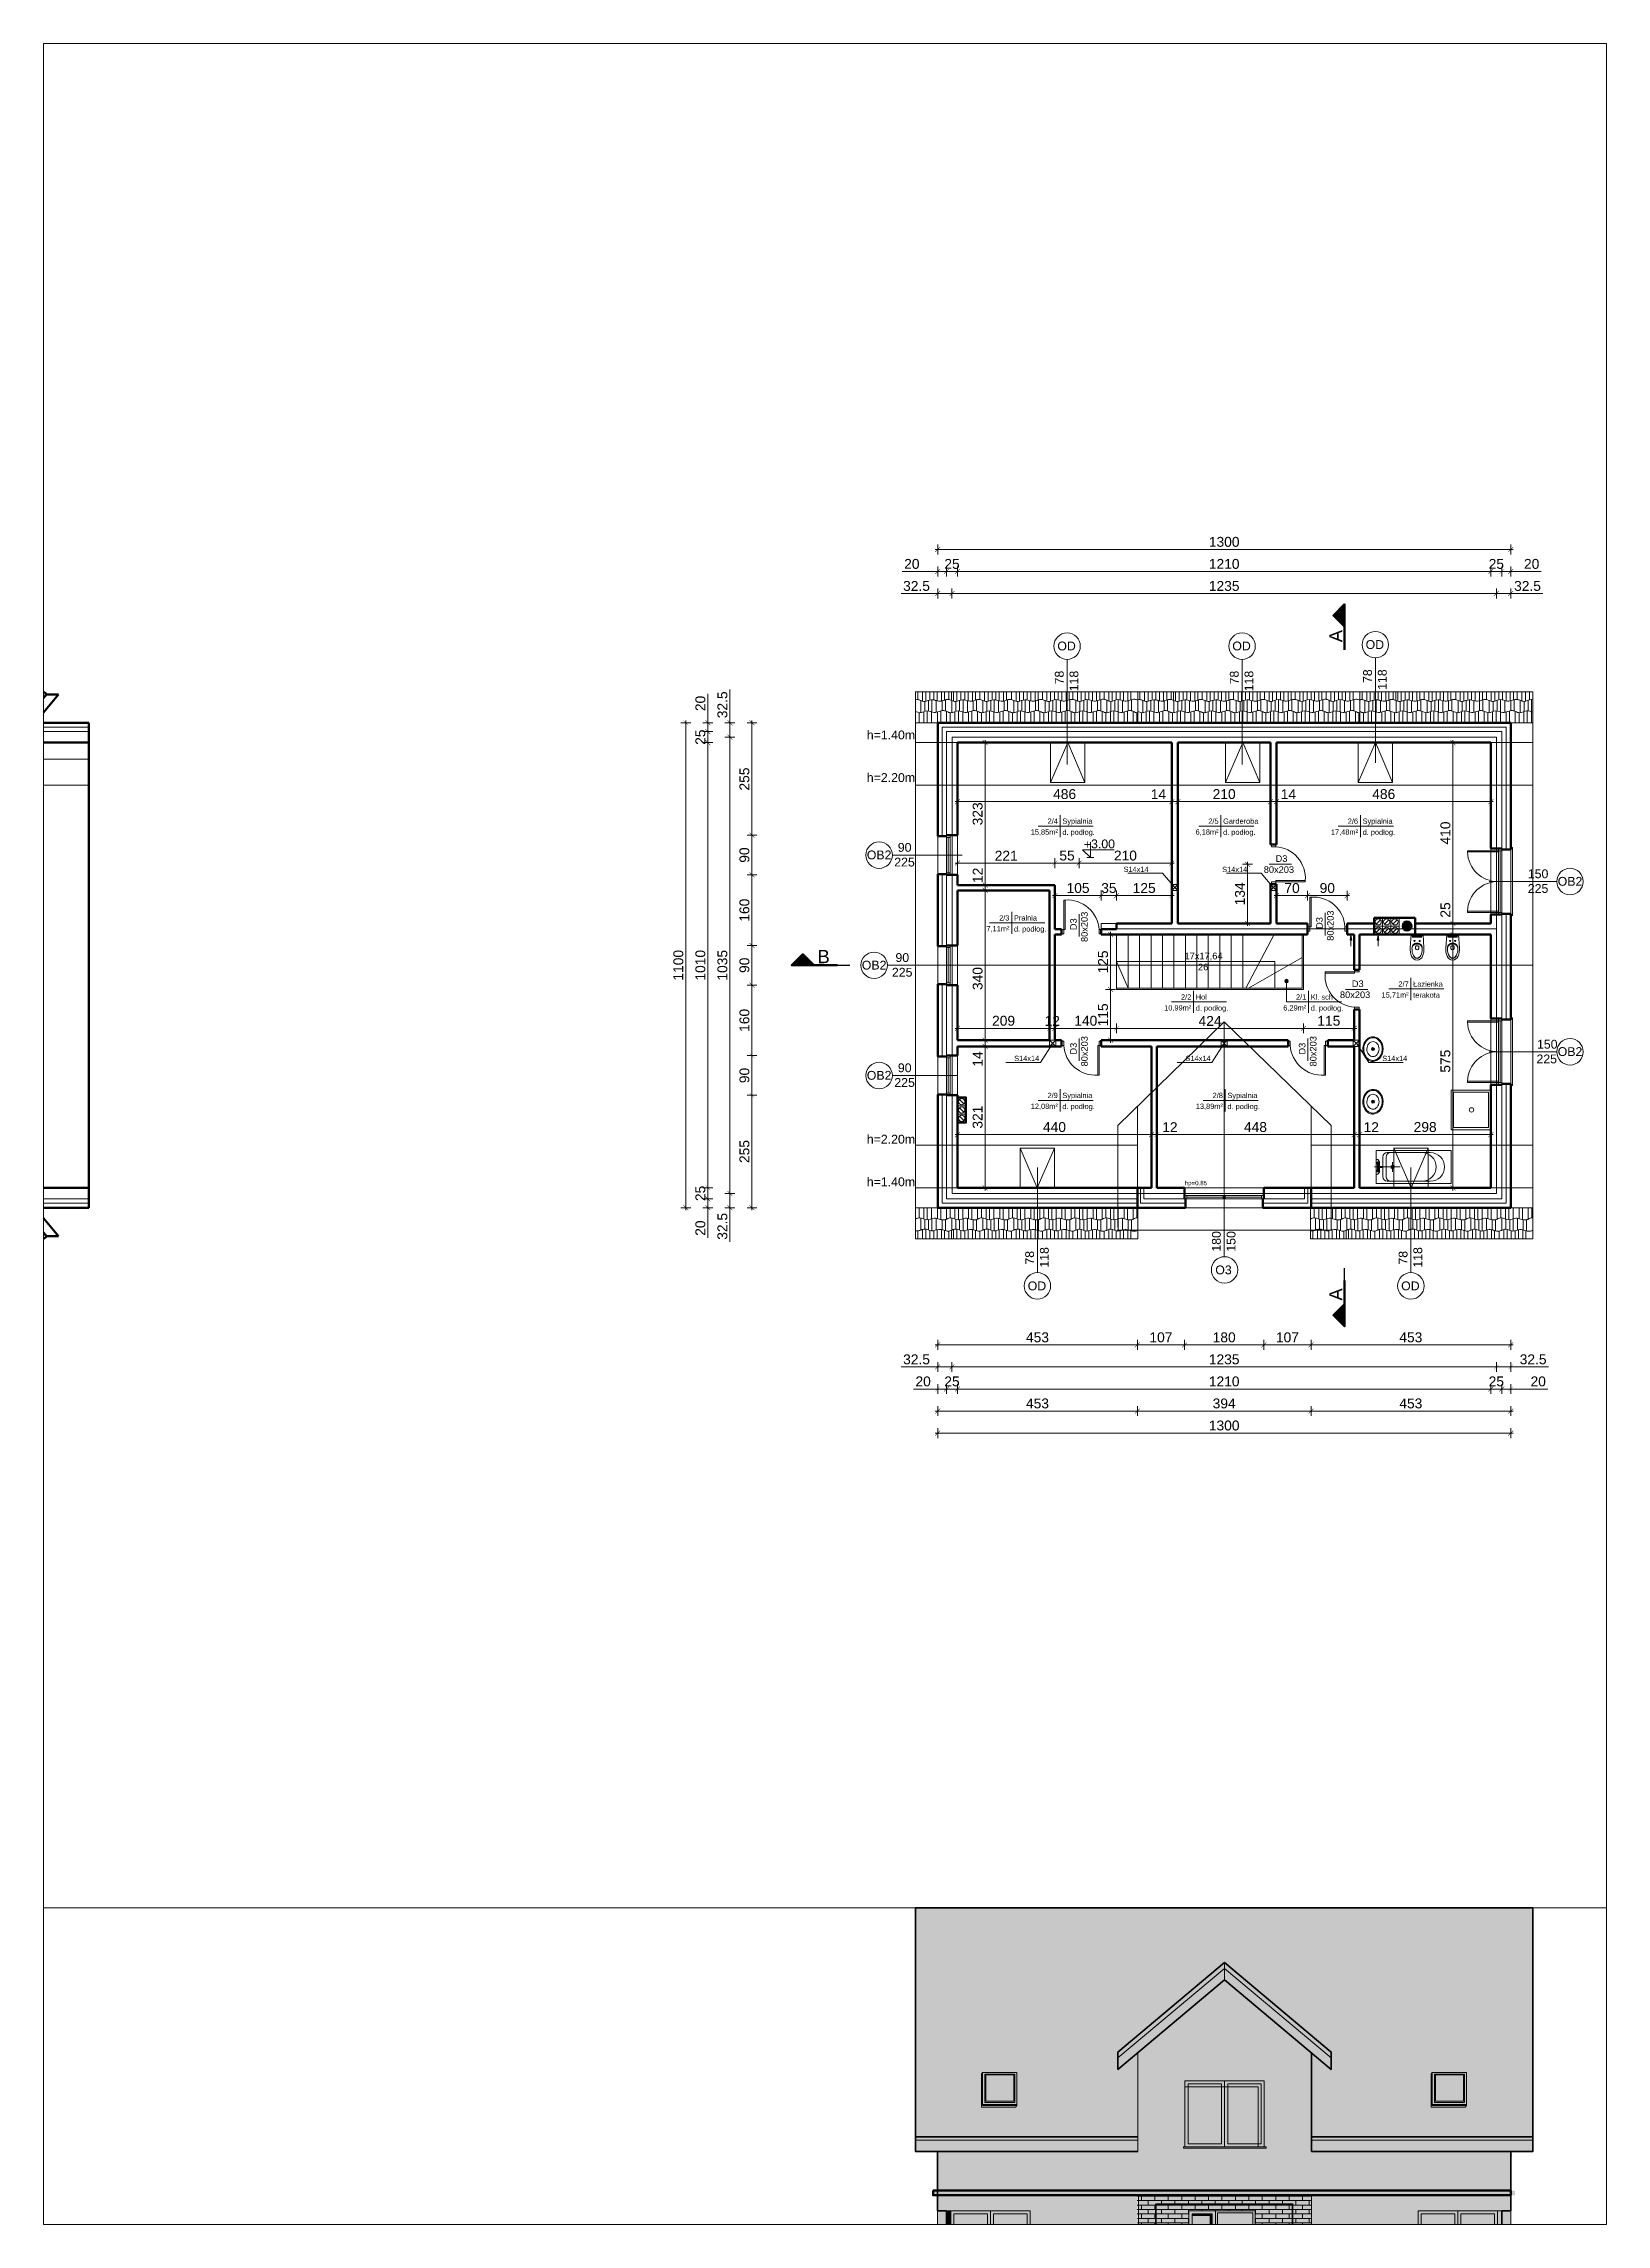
# Paper-space layout 'ELEW N' of a CAD drawing. Header units: millimetres. Extents: x -21 to 191, y -6 to 290.
# The model-space entities are those that its viewports show. They can reach past a viewport. Long polylines and large blocks are cut down to what shows.
import ezdxf

# ---------------------------------------------------------------- set-up
doc = ezdxf.new("R2010")
doc.units = ezdxf.units.MM
for name, pattern in [('DASHDOT', [25.4, 12.7, -6.35, 0, -6.35]), ('DASHED', [19.05, 12.7, -6.35]), ('DOT', [6.35, 0, -6.35])]:
    doc.linetypes.add(name, pattern=pattern)
doc.layers.get('0').update_dxf_attribs({"lineweight": 0})
for name, color, linetype, lineweight in [('A-ELEWACJA CIENKA', 11, 'Continuous', 13), ('A-murowane', 6, 'Continuous', 50), ('A-osie', 7, 'DASHDOT', 5), ('A-p.widokowa', 5, 'Continuous', 15), ('A-p.widokowa-RefEdit0', 5, 'Continuous', 15), ('A-pod', 5, 'DASHED', 15), ('A-RYS ELEWACJI', 40, 'Continuous', 35), ('A-schody', 2, 'Continuous', 0), ('A-stolarka', 1, 'Continuous', 5), ('A-w.ocieplenie', 4, 'BATTING', 5), ('A-wykończenie', 4, 'Continuous', 5), ('A17_OPIS_WARSTW', 32, 'Continuous', 9), ('B-CIENIE', 251, 'Continuous', 0), ('B-DACHÓWKA', 250, 'Continuous', 0), ('B-linia przekrojowa', 40, 'DOT', 30), ('B-materiały', 9, 'Continuous', 0), ('B-opis', 7, 'Continuous', 0), ('B-STOLARKA OKIENNA', 250, 'Continuous', 0), ('B-SZKŁO', 153, 'Continuous', 0)]:
    doc.layers.add(name, color=color, linetype=linetype, lineweight=lineweight)
for name, color, linetype, lineweight, true_color in [('A-meble', 7, 'Continuous', 5, 0x8a8a8a), ('B-BIAŁY ELEM', 7, 'Continuous', 0, 0xf0f0f0), ('B-CEGŁA', 7, 'Continuous', 0, 0xba5b0d)]:
    doc.layers.add(name, color=color, linetype=linetype, lineweight=lineweight, true_color=true_color)
doc.styles.add('APLUS', font='arial.ttf', dxfattribs={"width": 0.6})
doc.styles.get("Standard").update_dxf_attribs({"font": 'arial.ttf'})
doc.linetypes.add('BATTING', pattern='A,0.00254,-2.54,[134,ltypeshp.shx,S=2.54,R=0,X=-2.54,Y=0],-5.08,[134,ltypeshp.shx,S=2.54,R=180,X=2.54,Y=0],-2.54', length=10.16254)
doc.dimstyles.new('PM-100', dxfattribs={"dimscale": 2.8, "dimtxt": 8, "dimasz": 0.5, "dimexe": 0, "dimexo": 0, "dimgap": 2, "dimtad": 1, "dimdec": 1, "dimrnd": 0.1, "dimzin": 13, "dimdsep": 46, "dimtxsty": 'Standard', "dimblk": 'Q', "dimcen": 0, "dimse1": 1, "dimse2": 1, "dimclrd": 256, "dimclre": 251, "dimclrt": 41, "dimadec": 1, "dimazin": 0, "dimtfac": 1, "dimtdec": 1, "dimtix": 1, "dimtmove": 1, "dimatfit": 0, "dimldrblk": 'NONE', "dimfxl": 1, "dimtolj": 1, "dimtzin": 13, "dimlwd": -1, "dimlwe": 0, "dimarcsym": 0})
pattern_1 = [(45, (-2274.444, -3292.6694), (-3.535534, 3.535534), []), (45, (-2270.919, -3292.6694), (-3.535534, 3.535534), [5, -2.5])]

psp = doc.layouts.new('ELEW N')

msp = doc.modelspace()

# ---------------------------------------------------------------- texts
at = {"layer": 'B-opis'}
for s, width, insert, char_height, attachment_point in [('OD', 13.1429, (3371.7, 925.04), 20, 9), ('OD', 13.1429, (3768.7, 925.04), 20, 9), ('OD', 13.1429, (4071.1, 928.26), 20, 9), ('2/4', 87.8944, (3330.98, 543.91), 12, 3), ('Sypialnia', 87.8944, (3341.24, 543.91), 12, 1), ('2/5', 87.8944, (3695.58, 543.91), 12, 3), ('Garderoba', 87.8944, (3705.84, 543.91), 12, 1), ('2/6', 87.8944, (4012.08, 543.91), 12, 3), ('Sypialnia', 87.8944, (4022.35, 543.91), 12, 1), ('15,85m²', 87.8944, (3330.98, 519.32), 12, 3), ('d. podłog.', 87.8944, (3341.24, 518.91), 12, 1), ('\\pi-19.363;3.00', 13.1429, (3425.62, 496.37), 20, 1), ('6,18m²', 87.8944, (3695.58, 519.32), 12, 3), ('d. podłog.', 87.8944, (3705.84, 518.91), 12, 1), ('17,48m²', 87.8944, (4012.08, 519.32), 12, 3), ('d. podłog.', 87.8944, (4022.35, 518.91), 12, 1), ('+', 13.1429, (3389.63, 495.49), 20, 1), ('S14x14', 77.0223, (3480.11, 422.54), 12, 7), ('S14x14', 77.0223, (3703.81, 422.24), 12, 7), ('150\\P225', 13.1429, (4443.76, 428.55), 20, 3), ('OB2', 13.1429, (4520.89, 411.43), 20, 3), ('7,11m²', 87.8944, (3221.1, 299.88), 12, 3), ('2/3', 87.8944, (3221.1, 324.47), 12, 3), ('d. podłog.', 87.8944, (3231.36, 299.47), 12, 1), ('Pralnia', 87.8944, (3231.36, 324.47), 12, 1), ('\\pi-34.893;17x17,64\\P\\pi-4.2948;26', 13.1429, (3653.21, 239.62), 15, 1), ('15,71m²', 87.8944, (4126.86, 149.75), 12, 3), ('2/7', 87.8944, (4126.86, 174.35), 12, 3), ('Łazienka', 87.8944, (4137.12, 174.35), 12, 1), ('terakota', 87.8944, (4137.12, 149.35), 12, 1), ('10,99m²', 87.8944, (3633.63, 120.4), 12, 3), ('2/2', 87.8944, (3633.63, 144.99), 12, 3), ('d. podłog.', 87.8944, (3643.89, 119.99), 12, 1), ('Hol', 87.8944, (3643.89, 144.99), 12, 1), ('6,29m²', 87.8944, (3894.54, 120.4), 12, 3), ('2/1', 87.8944, (3894.54, 144.99), 12, 3), ('d. podłog.', 87.8944, (3904.8, 119.99), 12, 1), ('Kl. sch', 87.8944, (3904.8, 144.99), 12, 1), ('S14x14', 77.0223, (3288.66, 5.76), 12, 3), ('S14x14', 77.0223, (3677.59, 5.76), 12, 3), ('S14x14', 77.0223, (4066.87, 5.76), 12, 1), ('\\pi-14.547;150\\P\\pi-15.768;225', 13.1429, (4432.54, -11.73), 20, 7), ('OB2', 13.1429, (4520.89, 25.2), 20, 3), ('2/9', 87.8944, (3330.98, -78.25), 12, 3), ('Sypialnia', 87.8944, (3341.24, -78.25), 12, 1), ('2/8', 87.8944, (3705.44, -78.25), 12, 3), ('Sypialnia', 87.8944, (3715.7, -78.25), 12, 1), ('12,08m²', 87.8944, (3330.98, -102.85), 12, 3), ('d. podłog.', 87.8944, (3341.24, -103.25), 12, 1), ('13,89m²', 87.8944, (3705.44, -102.85), 12, 3), ('d. podłog.', 87.8944, (3715.7, -103.25), 12, 1), ('hp=0.85', 49.0064, (3618.73, -278), 10, 1), ('O3', 13.1429, (3725.42, -470.03), 20, 3), ('OD', 13.1429, (3304.48, -506.27), 20, 3), ('OD', 13.1429, (4151.72, -506.27), 20, 3)]:
    msp.add_mtext_dynamic_manual_height_columns(s, width=width, gutter_width=12.5, heights=[0], dxfattribs=dict(at, insert=insert, char_height=char_height, attachment_point=attachment_point))
at = {"layer": 'B-opis', "char_height": 20}
for s, width, insert, attachment_point, rotation in [('78\\P118', 13.1429, (3377.81, 879.15), 9, 90), ('78\\P118', 13.1429, (3774.81, 879.15), 9, 90), ('78\\P118', 13.1429, (4077.21, 882.37), 9, 90), ('\\pi-42.933;h=1.40m', 20, (2940.49, 743.5), 1, 0.02045), ('\\pi-42.933;h=2.20m', 20, (2940.49, 646.82), 1, 0.02045), ('OB2', 13.1429, (2897.53, 471.33), 1, 0.02045), ('\\pi-7.7191;90\\P\\pi-15.768;225', 13.1429, (2975.57, 488.48), 1, 0.02045), ('OB2', 13.1429, (2886.16, 221.37), 1, 0.02045), ('\\pi-7.7191;90\\P\\pi-15.768;225', 13.1429, (2970.25, 238.52), 1, 0.02045), ('OB2', 13.1429, (2897.53, -28.67), 1, 0.02045), ('\\pi-7.7191;90\\P\\pi-15.768;225', 13.1429, (2975.72, -11.52), 1, 0.02045), ('\\pi-42.933;h=2.20m', 20, (2940.49, -193.75), 7, 359.97955), ('\\pi-42.933;h=1.40m', 20, (2940.49, -290.44), 7, 359.97955), ('\\pi-14.547;180\\P150', 13.1429, (3734.21, -424.14), 7, 90), ('\\pi-7.6918;78\\P\\pi-14.602;118', 13.1429, (3310.59, -460.38), 7, 90), ('\\pi-7.6918;78\\P\\pi-14.602;118', 13.1429, (4157.83, -460.38), 7, 90)]:
    msp.add_mtext_dynamic_manual_height_columns(s, width=width, gutter_width=12.5, heights=[0], dxfattribs=dict(at, insert=insert, attachment_point=attachment_point, rotation=rotation))

# ---------------------------------------------------------------- blocks, each defined once
blk = doc.blocks.new('A$C4D3D61A9')
at = {"layer": 'A-stolarka'}
for points in [[(5, 5), (8, 5), (8, 72), (5, 72)], [(0, -5), (5, -5), (5, 5), (0, 5)], [(85, -5), (90, -5), (90, 5), (85, 5)]]:
    blk.add_lwpolyline(points, close=True, dxfattribs=at)
blk.add_arc((13.4, 0.4), 71.8, 3.6579, 94.2871, dxfattribs=at)
blk = doc.blocks.new('A$C2DDC75EF')
at = {"layer": 'B-opis'}
blk.add_line((35, -4.9), (35, 46.1), dxfattribs=at)
at = {"layer": 'B-opis', "insert": (14.4, 9.7), "char_height": 15, "attachment_point": 1, "rotation": 90}
blk.add_mtext_dynamic_manual_height_columns('D3\\P\\pi-26.902;80x203', width=13.143, gutter_width=12.5, heights=[0], dxfattribs=at)
blk = doc.blocks.new('A$C386A056A')
at = {"layer": 'A-stolarka'}
for p, q in [((-25, 0), (-25, -90)), ((-17, 0), (-17, -90)), ((-25, -5), (-17, -5)), ((-21, -5), (-21, -85)), ((-25, -85), (-17, -85))]:
    blk.add_line(p, q, dxfattribs=at)
blk = doc.blocks.new('A$C142B1280')
at = {"layer": 'A-stolarka'}
for p, q in [((-8, 150), (-8, 0)), ((0, 150), (0, 0)), ((-8, 145), (0, 145)), ((-4, 145), (-4, 5)), ((-8, 5), (0, 5))]:
    blk.add_line(p, q, dxfattribs=at)
blk = doc.blocks.new('A$C77EB5EB5')
at = {"layer": 'A-stolarka'}
for p, q in [((-5, 0), (-175, 0)), ((-175, -4), (-92.5, -4)), ((-175, -8), (-92.5, -8)), ((-87.5, -4), (-5, -4)), ((-87.5, -8), (-5, -8))]:
    blk.add_line(p, q, dxfattribs=at)
for points in [[(-180, 0), (-175, 0), (-175, -8), (-180, -8), (-180, 0)], [(-92.5, 0), (-87.5, 0), (-87.5, -8), (-92.5, -8), (-92.5, 0)], [(-5, 0), (0, 0), (0, -8), (-5, -8), (-5, 0)]]:
    blk.add_lwpolyline(points, dxfattribs=at)
blk = doc.blocks.new('A$C59F40237')
at = {"layer": 'A-p.widokowa-RefEdit0'}
for p, q in [((8.1, 25.6), (8.1, 2.6)), ((18.7, 25.6), (18.7, 0.2)), ((26.4, -1.5), (26.4, 25.6)), ((36.2, 25.6), (36.2, 0.7)), ((49.5, 1.1), (49.5, 25.6)), ((57, -1.2), (57, 25.6)), ((70.1, -0.2), (70.1, 25.6))]:
    blk.add_line(p, q, dxfattribs=at)
blk.add_open_spline([(0, 0), (3.1, 1.3), (11.6, 5), (25.6, -5.2), (40.3, 3.8), (49.5, 1.1), (53.2, 0), (56.8, -1.2), (62.8, -3.2), (68.4, -1), (70.6, 0)], degree=3, knots=[0, 0, 0, 0, 9.666865, 26.644915, 43.34195, 54.677882, 54.677882, 54.677882, 65.547939, 72.653896, 72.653896, 72.653896, 72.653896], dxfattribs=at)
blk = doc.blocks.new('A$C78BC5D11')
at = {"layer": 'A-p.widokowa'}
for p, q in [((0, 27.5), (0, 0)), ((9.1, 24.6), (9.1, 2.2)), ((17.8, 23.7), (17.8, -0.1)), ((25.5, -1.9), (25.5, 25.9)), ((35.3, 26.7), (35.3, 0.3)), ((48.6, 0.7), (48.6, 23.1)), ((56.1, -1.6), (56.1, 23.7))]:
    blk.add_line(p, q, dxfattribs=at)
blk.add_open_spline([(0, 0), (2.8, 1.2), (11, 4.4), (24.7, -5.6), (39.4, 3.5), (48.6, 0.7), (52.4, -0.4), (56, -1.6), (61.9, -3.5), (67.5, -1.4), (69.7, -0.4), (69.7, -0.4), (69.7, -0.4), (69.7, -0.4), (70, -0.2), (70.2, -0.1), (70.5, 0)], degree=3, knots=[73.574951, 73.574951, 73.574951, 73.574951, 82.320761, 99.298811, 115.995846, 127.331778, 127.331778, 127.331778, 138.201835, 145.307792, 145.307792, 145.307792, 145.332598, 145.332598, 145.332598, 146.160665, 146.160665, 146.160665, 146.160665], dxfattribs=at)
blk = doc.blocks.new('A$C3E720E91')
at = {"layer": 'A-p.widokowa'}
for p, q in [((15.4, -18.3), (15.4, 3.2)), ((23.3, 3.6), (23.3, -18.3)), ((32.4, 0.5), (32.4, -18.3)), ((41.1, 0.4), (41.1, -18.4)), ((48.9, -18.3), (48.9, 2.6)), ((58.6, 2.7), (58.6, -18.3)), ((65.6, 0.7), (65.6, -18.3)), ((4.9, -18.3), (4.9, -0.4))]:
    blk.add_line(p, q, dxfattribs=at)
blk = doc.blocks.new('A$C23497A29')
at = {"layer": 'A-p.widokowa'}
for p, q in [((50, 0), (0, 0)), ((0, -70.6), (0, 0)), ((8.1, 0), (8.1, -23)), ((15.4, -70.6), (15.4, -49.1)), ((18.7, 0), (18.7, -25.4)), ((23.3, -48.8), (23.3, -70.6)), ((26.4, -27.2), (26.4, 0)), ((36.2, 0), (36.2, -24.9)), ((49.5, -24.5), (49.5, 0)), ((57, -26.8), (57, 0)), ((70.1, -25.8), (70.1, 0)), ((501.8, 0), (501.8, -23)), ((504, 0), (504, -70.6)), ((0, -70.6), (504, -70.6)), ((4.9, -70.6), (4.9, -52.7)), ((32.4, -51.8), (32.4, -70.6)), ((41.1, -52), (41.1, -70.8)), ((48.9, -70.6), (48.9, -49.7)), ((58.6, -49.6), (58.6, -70.6)), ((65.6, -51.6), (65.6, -70.6)), ((81.1, -51), (81.1, -70.6))]:
    blk.add_line(p, q, dxfattribs=at)
for points, knots in [([(0, -25.6), (3.1, -24.3), (11.6, -20.7), (25.6, -30.8), (40.3, -21.8), (49.5, -24.5), (53.2, -25.6), (56.8, -26.8), (62.8, -28.8), (68.4, -26.7), (70.6, -25.6)], [0, 0, 0, 0, 9.666865, 26.644915, 43.34195, 54.677882, 54.677882, 54.677882, 65.547939, 72.653896, 72.653896, 72.653896, 72.653896]), ([(11.5, -50.6), (14.2, -49.4), (22.5, -46.2), (36.2, -56.2), (50.9, -47.2), (60.1, -49.9), (63.8, -51), (67.4, -52.2), (73.4, -54.2), (79, -52), (81.2, -51), (81.2, -51), (81.2, -51), (81.2, -51), (81.4, -50.9), (81.7, -50.7), (82, -50.6)], [73.574951, 73.574951, 73.574951, 73.574951, 82.320761, 99.298811, 115.995846, 127.331778, 127.331778, 127.331778, 138.201835, 145.307792, 145.307792, 145.307792, 145.332598, 145.332598, 145.332598, 146.160665, 146.160665, 146.160665, 146.160665]), ([(494.2, -25.6), (496.8, -24.3), (500.2, -22.8), (503.7, -23), (504, -23)], [0, 0, 0, 0, 9.666865, 10.690457, 10.690457, 10.690457, 10.690457]), ([(0, -52.3), (1.6, -52.7), (5.5, -53.1), (9.3, -51.7), (11.5, -50.6), (11.5, -50.6), (11.5, -50.6), (11.5, -50.6), (11.7, -50.5), (12, -50.4), (12.2, -50.2)], [133.300499, 133.300499, 133.300499, 133.300499, 138.201835, 145.307792, 145.307792, 145.307792, 145.332598, 145.332598, 145.332598, 146.160665, 146.160665, 146.160665, 146.160665])]:
    blk.add_open_spline(points, degree=3, knots=knots, dxfattribs=at)
for p in [(70.6, -25.6), (141.2, -25.6), (211.8, -25.6), (282.4, -25.6), (353, -25.6), (423.6, -25.6)]:
    blk.add_blockref('A$C59F40237', p, dxfattribs=at)
at = {"layer": 'A-schody'}
for name, p in [('A$C78BC5D11', (11.5, -50.6)), ('A$C3E720E91', (70.5, -52.1)), ('A$C78BC5D11', (82, -50.6)), ('A$C3E720E91', (140.9, -52.3)), ('A$C78BC5D11', (152.5, -50.6)), ('A$C3E720E91', (212.3, -52.3)), ('A$C78BC5D11', (223, -50.6)), ('A$C3E720E91', (282.6, -52.3)), ('A$C78BC5D11', (293.5, -50.7)), ('A$C3E720E91', (352, -52.4)), ('A$C78BC5D11', (363.7, -50.9)), ('A$C3E720E91', (422.7, -52.4)), ('A$C78BC5D11', (433.9, -51))]:
    blk.add_blockref(name, p, dxfattribs=at)
blk = doc.blocks.new('A$C3D9378BC')
at = {"layer": 'A-p.widokowa'}
h = blk.add_hatch(color=256, dxfattribs=at)
h.dxf.hatch_style = 1
h.paths.add_polyline_path([(2, 25), (0, 14.1), (3.9, 14.1)])
blk.add_lwpolyline([(3.9, 14.1), (2, 25), (0, 14.1)], close=True, dxfattribs=at)
blk.add_lwpolyline([(2, 14.1), (2, 0)], dxfattribs=at)
blk = doc.blocks.new('A$C1D237BEF')
at = {"layer": 'A-meble'}
for p, q in [((0, 0), (0, 75)), ((0, 75), (170, 75)), ((4.4, 51.1), (4.4, 23.5)), ((15, 15), (15, 60)), ((22.7, 15), (22.7, 60)), ((25, 70), (122.5, 70)), ((170, 0), (170, 75)), ((-4.1, 37.5), (54.4, 37.5)), ((170, 0), (0, 0)), ((3.1, 43.6), (3.1, 31.4)), ((5.6, 43.6), (5.6, 31.4)), ((5.6, 38.7), (15, 38.7)), ((5.6, 36.2), (15, 36.2)), ((7.7, 46.2), (7.7, 38.7)), ((7.7, 36.2), (7.7, 28.9)), ((15, 38.7), (15, 36.2)), ((122.5, 5), (25, 5)), ((37.1, 26.5), (37.1, 48.5))]:
    blk.add_line(p, q, dxfattribs=at)
for centre, radius in [((4.4, 46.1), 2.76), ((4.4, 28.9), 2.76), ((4.4, 46.1), 1.99), ((4.4, 28.9), 1.99), ((37.1, 37.5), 4.11), ((37.1, 37.5), 2.57)]:
    blk.add_circle(centre, radius, dxfattribs=at)
for centre, radius, start, end in [((0.3, 47.4), 7.5, 350.4581, 92.3604), ((25, 60), 10, 90, 180), ((32.7, 60), 10, 90, 180), ((103.4, 37.5), 32.5, 270, 90), ((122.5, 37.5), 32.5, 270, 90), ((0.3, 27.7), 7.5, 267.6396, 9.5419), ((25, 15), 10, 180, 270), ((32.7, 15), 10, 180, 270)]:
    blk.add_arc(centre, radius, start, end, dxfattribs=at)
blk = doc.blocks.new('A$C228138E2')
at = {"layer": 'A-meble'}
for p, q in [((-2.4, -3.1), (2.2, -3.1)), ((-0.1, -5.4), (-0.1, -0.8))]:
    blk.add_line(p, q, dxfattribs=at)
at = {"layer": 'A-meble', "linetype": 'Continuous'}
for points in [[(-1, -31.1, 0.117634), (7.6, -29.3, 0.104469), (15.5, -23.4, 0.090016), (20.6, -14.7, 0.08192), (22.8, -3.8, 0.08192), (21.3, 7.2, 0.090016), (16.7, 16.1, 0.104469), (9.3, 22.6, 0.117634), (0.8, 24.9, 0.117634), (-7.8, 23.1, 0.104469), (-15.7, 17.2, 0.090016), (-20.8, 8.5, 0.08192), (-23, -2.4, 0.08192), (-21.5, -13.4, 0.090016), (-16.9, -22.4, 0.104469), (-9.5, -28.8, 0.117634)], [(-0.5, -28.9, 0.118622), (7.3, -27.1, 0.104678), (14.4, -21.6, 0.089562), (19, -13.5, 0.081185), (20.8, -3.4, 0.081185), (19.3, 6.7, 0.089562), (14.9, 14.9, 0.104678), (8, 20.7, 0.118622), (0.3, 22.7, 0.118622), (-7.5, 20.9, 0.104678), (-14.6, 15.3, 0.089562), (-19.2, 7.3, 0.081185), (-21, -2.8, 0.081185), (-19.5, -12.9, 0.089562), (-15.2, -21.1, 0.104678), (-8.2, -26.9, 0.118622)], [(-0.3, -20.1, 0.118283), (4.9, -18.9, 0.104607), (9.5, -15.2, 0.089718), (12.5, -9.9, 0.081436), (13.7, -3.3, 0.081436), (12.7, 3.4, 0.089718), (9.8, 8.8, 0.104607), (5.2, 12.6, 0.118283), (0.1, 13.9, 0.118283), (-5.1, 12.7, 0.104607), (-9.7, 9, 0.089718), (-12.7, 3.7, 0.081436), (-13.9, -3, 0.081436), (-12.9, -9.6, 0.089718), (-10, -15, 0.104607), (-5.4, -18.8, 0.118283)]]:
    blk.add_lwpolyline(points, format="xyb", close=True, dxfattribs=at)
at = {"layer": 'A-meble'}
for radius in [3.43, 2.29]:
    blk.add_circle((-0.1, -3.1), radius, dxfattribs=at)
blk = doc.blocks.new('A$C7B764E71')
at = {"layer": 'A-meble'}
for points in [[(-90, 0), (-90, 90), (0, 90), (0, 0)], [(-85, 5), (-85, 85), (-5, 85), (-5, 5)]]:
    blk.add_lwpolyline(points, close=True, dxfattribs=at)
blk.add_circle((-43.9, 45), 5, dxfattribs=at)
at = {"layer": 'A-meble', "style": 'APLUS', "width": 0.8, "flags": 9}
blk.add_attdef('ESTCODE', (-90, 90), '', height=0.0213, dxfattribs=at)
blk = doc.blocks.new('A$C19D832B9')
at = {"layer": 'A-meble'}
blk.add_lwpolyline([(49.5, -12.6, -0.108747), (30.3, -15.5), (0, -13.5), (0, 13.5), (30.3, 15.5, -0.108747), (49.5, 12.6, -0.297002), (58.1, 0, -0.297002)], format="xyb", close=True, dxfattribs=at)
for points in [[(2.9, -13.7), (3.8, -11.4, 0.092626), (3.9, -10.6), (3.9, 10.3, 0.110215), (3.7, 11.1), (2.5, 13.7)], [(33.4, -11.5, 0.140223), (47.8, -8.2, 0.280577), (53.5, 0, 0.280577), (47.8, 8.2, 0.140223), (33.4, 11.5, 0.496783), (19.9, 0, 0.496783), (33.4, -11.5, -0.492052), (21.8, 0, -0.492052), (33.4, 11.5)], [(32.2, -3.9), (28.2, -3.9, -0.414214), (26.2, -1.9), (26.2, 0), (26.2, 1.8, -0.414214), (28.2, 3.8), (32.2, 3.8)], [(47.6, -8.4, 0.255814), (54.7, 0, 0.255814), (47.6, 8.4)]]:
    blk.add_lwpolyline(points, format="xyb", dxfattribs=at)
blk.add_lwpolyline([(6.1, -11), (6.1, 10.7)], dxfattribs=at)
for centre in [(14.8, 5.8), (14.8, -5.8)]:
    blk.add_circle(centre, 1.28, dxfattribs=at)
blk.add_arc((30.4, 0), 4.2, 294.6859, 65.3141, dxfattribs=at)
blk = doc.blocks.new('A$C206D636A')
at = {"layer": 'A-murowane'}
h = blk.add_hatch(color=256, dxfattribs=at)
h.dxf.hatch_style = 1
h.paths.add_polyline_path([(-180, -416, 1), (-200, -416, 0.178765), (-197.6, -422.5), (-182.4, -422.5, 0.178765)])
h.paths.add_polyline_path([(-182.4, -422.5), (-197.6, -422.5, 0.460566)])
for p, q in [((-265, -397), (-265, -435)), ((-265, -397), (-172, -397)), ((-172, -397), (-172, -435))]:
    blk.add_line(p, q, dxfattribs=at)
blk.add_circle((-190, -416), 10, dxfattribs=at)
at = {"layer": 'A-p.widokowa'}
for p, q in [((-265, -416), (-208, -416)), ((-260.4, -411.4), (-250.6, -401.6)), ((-260.4, -430.4), (-250.6, -420.6)), ((-246, -397), (-246, -435)), ((-241.4, -411.4), (-231.6, -401.6)), ((-241.4, -430.4), (-231.6, -420.6)), ((-227, -397), (-227, -435)), ((-222.4, -411.4), (-212.6, -401.6)), ((-222.4, -430.4), (-212.6, -420.6)), ((-208, -397), (-208, -435))]:
    blk.add_line(p, q, dxfattribs=at)
for centre in [(-255.5, -406.5), (-255.5, -425.5), (-236.5, -406.5), (-236.5, -425.5), (-217.5, -406.5), (-217.5, -425.5)]:
    blk.add_circle(centre, 7, dxfattribs=at)
blk = doc.blocks.new('A$C560A2D75')
at = {"layer": 'A-murowane'}
h = blk.add_hatch(color=256, dxfattribs=at)
h.dxf.hatch_style = 1
h.paths.add_polyline_path([(-78.5, 25), (-53.5, 0), (-103.5, 0)])
blk.add_line((-103.5, 0), (0, 0), dxfattribs=at)
blk.add_lwpolyline([(-78.5, 0), (-78.5, 25), (-53.5, 0), (-103.5, 0), (-78.5, 25)], dxfattribs=at)
blk = doc.blocks.new('A$C7E556D42')
at = {"layer": 'B-linia przekrojowa'}
for p, q in [((-877, -1515.3), (-877, 18.8)), ((-2027.5, -800), (-272.5, -800))]:
    blk.add_line(p, q, dxfattribs=at)
at = {"layer": 'A17_OPIS_WARSTW', "xscale": -1, "rotation": 90}
blk.add_blockref('A$C560A2D75', (-877, -84.7), dxfattribs=at)
at = {"layer": 'A17_OPIS_WARSTW'}
blk.add_blockref('A$C560A2D75', (-2027.5, -800), dxfattribs=at)
at = {"layer": 'A17_OPIS_WARSTW', "xscale": -1}
blk.add_blockref('A$C560A2D75', (-272.5, -800), dxfattribs=at)
at = {"layer": 'A17_OPIS_WARSTW', "rotation": 90}
blk.add_blockref('A$C560A2D75', (-877, -1515.3), dxfattribs=at)
at = {"layer": 'B-opis', "char_height": 30, "rotation": 90}
for insert, attachment_point in [((-911.8, -39.3), 3), ((-911.8, -1560.7), 1)]:
    blk.add_mtext_dynamic_manual_height_columns('A', width=13.143, gutter_width=12.5, heights=[0], dxfattribs=dict(at, insert=insert, attachment_point=attachment_point))
at = {"layer": 'B-opis', "char_height": 30, "attachment_point": 1}
for insert in [(-2072.8, -765.2), (-250.4, -765.2)]:
    blk.add_mtext_dynamic_manual_height_columns('B', width=13.143, gutter_width=12.5, heights=[0], dxfattribs=dict(at, insert=insert))
blk = doc.blocks.new('Q')
for p, q in [((-4, 0), (4, 0)), ((0, 8), (0, -8))]:
    blk.add_line(p, q)
at = {"const_width": 0.7}
blk.add_lwpolyline([(4, 4), (-4, -4)], dxfattribs=at)
blk = doc.blocks.new('*D174')
at = {"layer": 'A17_OPIS_WARSTW', "transparency": 16777216}
blk.add_line((3104.7, 582.2), (3587.9, 582.2), dxfattribs=at)
at = {"layer": 'Defpoints', "color": 0, "transparency": 16777216}
for p in [(3103.3, 716), (3589.3, 716), (3589.3, 582.2)]:
    blk.add_point(p, dxfattribs=at)
at = {"layer": 'A17_OPIS_WARSTW', "transparency": 16777216, "xscale": 1.4, "yscale": 1.4, "zscale": 1.4, "rotation": 180}
blk.add_blockref('Q', (3103.3, 582.2), dxfattribs=at)
at = {"layer": 'A17_OPIS_WARSTW', "transparency": 16777216, "xscale": 1.4, "yscale": 1.4, "zscale": 1.4}
blk.add_blockref('Q', (3589.3, 582.2), dxfattribs=at)
at = {"layer": 'A17_OPIS_WARSTW', "color": 41, "transparency": 16777216, "insert": (3346.3, 599.2), "char_height": 22.4, "attachment_point": 5}
blk.add_mtext('\\A1;486', dxfattribs=at)
blk = doc.blocks.new('_None')
blk = doc.blocks.new('*D175')
at = {"layer": 'A17_OPIS_WARSTW', "transparency": 16777216}
for p, q in [((3538.6, 582.2), (3589.3, 582.2)), ((3587.9, 582.2), (3586.5, 582.2)), ((3589.3, 582.2), (3603.3, 582.2)), ((3589.3, 582.2), (3603.3, 582.2)), ((3604.7, 582.2), (3606.1, 582.2))]:
    blk.add_line(p, q, dxfattribs=at)
at = {"layer": 'Defpoints', "color": 0, "transparency": 16777216}
for p in [(3589.3, 716), (3603.3, 716), (3603.3, 582.2)]:
    blk.add_point(p, dxfattribs=at)
at = {"layer": 'A17_OPIS_WARSTW', "transparency": 16777216, "xscale": 1.4, "yscale": 1.4, "zscale": 1.4}
blk.add_blockref('Q', (3589.3, 582.2), dxfattribs=at)
at = {"layer": 'A17_OPIS_WARSTW', "transparency": 16777216, "xscale": 1.4, "yscale": 1.4, "zscale": 1.4, "rotation": 180}
blk.add_blockref('Q', (3603.3, 582.2), dxfattribs=at)
at = {"layer": 'A17_OPIS_WARSTW', "color": 41, "transparency": 16777216, "insert": (3559.2, 599.1), "char_height": 22.4, "attachment_point": 5}
blk.add_mtext('\\A1;14', dxfattribs=at)
blk = doc.blocks.new('*D176')
at = {"layer": 'A17_OPIS_WARSTW', "transparency": 16777216}
blk.add_line((3604.7, 582.2), (3811.9, 582.2), dxfattribs=at)
at = {"layer": 'Defpoints', "color": 0, "transparency": 16777216}
for p in [(3603.3, 716), (3813.3, 716), (3813.3, 582.2)]:
    blk.add_point(p, dxfattribs=at)
at = {"layer": 'A17_OPIS_WARSTW', "transparency": 16777216, "xscale": 1.4, "yscale": 1.4, "zscale": 1.4, "rotation": 180}
blk.add_blockref('Q', (3603.3, 582.2), dxfattribs=at)
at = {"layer": 'A17_OPIS_WARSTW', "transparency": 16777216, "xscale": 1.4, "yscale": 1.4, "zscale": 1.4}
blk.add_blockref('Q', (3813.3, 582.2), dxfattribs=at)
at = {"layer": 'A17_OPIS_WARSTW', "color": 41, "transparency": 16777216, "insert": (3708.3, 599.2), "char_height": 22.4, "attachment_point": 5}
blk.add_mtext('\\A1;210', dxfattribs=at)
blk = doc.blocks.new('*D177')
at = {"layer": 'A17_OPIS_WARSTW', "transparency": 16777216}
for p, q in [((3811.9, 582.2), (3810.5, 582.2)), ((3813.3, 582.2), (3827.3, 582.2)), ((3813.3, 582.2), (3827.3, 582.2)), ((3874.6, 582.2), (3827.3, 582.2)), ((3828.7, 582.2), (3830.1, 582.2))]:
    blk.add_line(p, q, dxfattribs=at)
at = {"layer": 'Defpoints', "color": 0, "transparency": 16777216}
for p in [(3813.3, 716), (3827.3, 716), (3827.3, 582.2)]:
    blk.add_point(p, dxfattribs=at)
at = {"layer": 'A17_OPIS_WARSTW', "transparency": 16777216, "xscale": 1.4, "yscale": 1.4, "zscale": 1.4}
blk.add_blockref('Q', (3813.3, 582.2), dxfattribs=at)
at = {"layer": 'A17_OPIS_WARSTW', "transparency": 16777216, "xscale": 1.4, "yscale": 1.4, "zscale": 1.4, "rotation": 180}
blk.add_blockref('Q', (3827.3, 582.2), dxfattribs=at)
at = {"layer": 'A17_OPIS_WARSTW', "color": 41, "transparency": 16777216, "insert": (3854, 599.1), "char_height": 22.4, "attachment_point": 5}
blk.add_mtext('\\A1;14', dxfattribs=at)
blk = doc.blocks.new('*D178')
at = {"layer": 'A17_OPIS_WARSTW', "transparency": 16777216}
blk.add_line((3828.7, 582.2), (4311.9, 582.2), dxfattribs=at)
at = {"layer": 'Defpoints', "color": 0, "transparency": 16777216}
for p in [(3827.3, 716), (4313.3, 716), (4313.3, 582.2)]:
    blk.add_point(p, dxfattribs=at)
at = {"layer": 'A17_OPIS_WARSTW', "transparency": 16777216, "xscale": 1.4, "yscale": 1.4, "zscale": 1.4, "rotation": 180}
blk.add_blockref('Q', (3827.3, 582.2), dxfattribs=at)
at = {"layer": 'A17_OPIS_WARSTW', "transparency": 16777216, "xscale": 1.4, "yscale": 1.4, "zscale": 1.4}
blk.add_blockref('Q', (4313.3, 582.2), dxfattribs=at)
at = {"layer": 'A17_OPIS_WARSTW', "color": 41, "transparency": 16777216, "insert": (4070.3, 599.2), "char_height": 22.4, "attachment_point": 5}
blk.add_mtext('\\A1;486', dxfattribs=at)
blk = doc.blocks.new('*D179')
at = {"layer": 'A17_OPIS_WARSTW', "transparency": 16777216}
blk.add_line((4227.3, 714.6), (4227.3, 307.4), dxfattribs=at)
at = {"layer": 'Defpoints', "color": 0, "transparency": 16777216}
for p in [(4313.3, 716), (4227.3, 306), (4313.3, 306)]:
    blk.add_point(p, dxfattribs=at)
at = {"layer": 'A17_OPIS_WARSTW', "transparency": 16777216, "xscale": 1.4, "yscale": 1.4, "zscale": 1.4}
for p, rotation in [((4227.3, 716), 90), ((4227.3, 306), 270)]:
    blk.add_blockref('Q', p, dxfattribs=dict(at, rotation=rotation))
at = {"layer": 'A17_OPIS_WARSTW', "color": 41, "transparency": 16777216, "insert": (4210.3, 511), "char_height": 22.4, "attachment_point": 5, "rotation": 90}
blk.add_mtext('\\A1;410', dxfattribs=at)
blk = doc.blocks.new('*D180')
at = {"layer": 'A17_OPIS_WARSTW', "transparency": 16777216}
for p, q in [((4227.3, 358.4), (4227.3, 306)), ((4227.3, 307.4), (4227.3, 308.8)), ((4227.3, 306), (4227.3, 281)), ((4227.3, 306), (4227.3, 281)), ((4227.3, 279.6), (4227.3, 278.2))]:
    blk.add_line(p, q, dxfattribs=at)
at = {"layer": 'Defpoints', "color": 0, "transparency": 16777216}
for p in [(4313.3, 306), (4227.3, 281), (4313.3, 281)]:
    blk.add_point(p, dxfattribs=at)
at = {"layer": 'A17_OPIS_WARSTW', "transparency": 16777216, "xscale": 1.4, "yscale": 1.4, "zscale": 1.4}
for p, rotation in [((4227.3, 306), 270), ((4227.3, 281), 90)]:
    blk.add_blockref('Q', p, dxfattribs=dict(at, rotation=rotation))
at = {"layer": 'A17_OPIS_WARSTW', "color": 41, "transparency": 16777216, "insert": (4210.3, 336.5), "char_height": 22.4, "attachment_point": 5, "rotation": 90}
blk.add_mtext('\\A1;25', dxfattribs=at)
blk = doc.blocks.new('*D181')
at = {"layer": 'A17_OPIS_WARSTW', "transparency": 16777216}
blk.add_line((4227.3, 279.6), (4227.3, -292.6), dxfattribs=at)
at = {"layer": 'Defpoints', "color": 0, "transparency": 16777216}
for p in [(4313.3, 281), (4227.3, -294), (4313.3, -294)]:
    blk.add_point(p, dxfattribs=at)
at = {"layer": 'A17_OPIS_WARSTW', "transparency": 16777216, "xscale": 1.4, "yscale": 1.4, "zscale": 1.4}
for p, rotation in [((4227.3, 281), 90), ((4227.3, -294), 270)]:
    blk.add_blockref('Q', p, dxfattribs=dict(at, rotation=rotation))
at = {"layer": 'A17_OPIS_WARSTW', "color": 41, "transparency": 16777216, "insert": (4210.3, -6.5), "char_height": 22.4, "attachment_point": 5, "rotation": 90}
blk.add_mtext('\\A1;575', dxfattribs=at)
blk = doc.blocks.new('*D182')
at = {"layer": 'A17_OPIS_WARSTW', "transparency": 16777216}
blk.add_line((3166, 714.6), (3166, 394.4), dxfattribs=at)
at = {"layer": 'Defpoints', "color": 0, "transparency": 16777216}
for p in [(3103.3, 716), (3103.3, 393), (3166, 393)]:
    blk.add_point(p, dxfattribs=at)
at = {"layer": 'A17_OPIS_WARSTW', "transparency": 16777216, "xscale": 1.4, "yscale": 1.4, "zscale": 1.4}
for p, rotation in [((3166, 716), 90), ((3166, 393), 270)]:
    blk.add_blockref('Q', p, dxfattribs=dict(at, rotation=rotation))
at = {"layer": 'A17_OPIS_WARSTW', "color": 41, "transparency": 16777216, "insert": (3149, 554.5), "char_height": 22.4, "attachment_point": 5, "rotation": 90}
blk.add_mtext('\\A1;323', dxfattribs=at)
blk = doc.blocks.new('*D183')
at = {"layer": 'A17_OPIS_WARSTW', "transparency": 16777216}
for p, q in [((3166, 394.4), (3166, 395.8)), ((3166, 393), (3166, 381)), ((3166, 379.6), (3166, 378.2))]:
    blk.add_line(p, q, dxfattribs=at)
at = {"layer": 'Defpoints', "color": 0, "transparency": 16777216}
for p in [(3103.3, 393), (3166, 381), (3312.3, 381)]:
    blk.add_point(p, dxfattribs=at)
at = {"layer": 'A17_OPIS_WARSTW', "transparency": 16777216, "xscale": 1.4, "yscale": 1.4, "zscale": 1.4}
for p, rotation in [((3166, 393), 270), ((3166, 381), 90)]:
    blk.add_blockref('Q', p, dxfattribs=dict(at, rotation=rotation))
at = {"layer": 'A17_OPIS_WARSTW', "color": 41, "transparency": 16777216, "insert": (3149.2, 415), "char_height": 22.4, "attachment_point": 5, "rotation": 90}
blk.add_mtext('\\A1;12', dxfattribs=at)
blk = doc.blocks.new('*D184')
at = {"layer": 'A17_OPIS_WARSTW', "transparency": 16777216}
blk.add_line((3166, 379.6), (3166, 42.4), dxfattribs=at)
at = {"layer": 'Defpoints', "color": 0, "transparency": 16777216}
for p in [(3312.3, 381), (3166, 41), (3312.3, 41)]:
    blk.add_point(p, dxfattribs=at)
at = {"layer": 'A17_OPIS_WARSTW', "transparency": 16777216, "xscale": 1.4, "yscale": 1.4, "zscale": 1.4}
for p, rotation in [((3166, 381), 90), ((3166, 41), 270)]:
    blk.add_blockref('Q', p, dxfattribs=dict(at, rotation=rotation))
at = {"layer": 'A17_OPIS_WARSTW', "color": 41, "transparency": 16777216, "insert": (3149, 180.9), "char_height": 22.4, "attachment_point": 5, "rotation": 90}
blk.add_mtext('\\A1;340', dxfattribs=at)
blk = doc.blocks.new('*D185')
at = {"layer": 'A17_OPIS_WARSTW', "transparency": 16777216}
for p, q in [((3166, 42.4), (3166, 43.8)), ((3166, 41), (3166, 27)), ((3166, 41), (3166, 27)), ((3166, -22.3), (3166, 27)), ((3166, 25.6), (3166, 24.2))]:
    blk.add_line(p, q, dxfattribs=at)
at = {"layer": 'Defpoints', "color": 0, "transparency": 16777216}
for p in [(3166, 27), (3312.3, 41), (3339.3, 27)]:
    blk.add_point(p, dxfattribs=at)
at = {"layer": 'A17_OPIS_WARSTW', "transparency": 16777216, "xscale": 1.4, "yscale": 1.4, "zscale": 1.4}
for p, rotation in [((3166, 41), 270), ((3166, 27), 90)]:
    blk.add_blockref('Q', p, dxfattribs=dict(at, rotation=rotation))
at = {"layer": 'A17_OPIS_WARSTW', "color": 41, "transparency": 16777216, "insert": (3149.2, -1.7), "char_height": 22.4, "attachment_point": 5, "rotation": 90}
blk.add_mtext('\\A1;14', dxfattribs=at)
blk = doc.blocks.new('*D186')
at = {"layer": 'A17_OPIS_WARSTW', "transparency": 16777216}
blk.add_line((3166, 25.6), (3166, -292.6), dxfattribs=at)
at = {"layer": 'Defpoints', "color": 0, "transparency": 16777216}
for p in [(3339.3, 27), (3103.3, -294), (3166, -294)]:
    blk.add_point(p, dxfattribs=at)
at = {"layer": 'A17_OPIS_WARSTW', "transparency": 16777216, "xscale": 1.4, "yscale": 1.4, "zscale": 1.4}
for p, rotation in [((3166, 27), 90), ((3166, -294), 270)]:
    blk.add_blockref('Q', p, dxfattribs=dict(at, rotation=rotation))
at = {"layer": 'A17_OPIS_WARSTW', "color": 41, "transparency": 16777216, "insert": (3149, -133.5), "char_height": 22.4, "attachment_point": 5, "rotation": 90}
blk.add_mtext('\\A1;321', dxfattribs=at)
blk = doc.blocks.new('*D187')
at = {"layer": 'A17_OPIS_WARSTW', "transparency": 16777216}
blk.add_line((3104.7, 442.8), (3322.9, 442.8), dxfattribs=at)
at = {"layer": 'Defpoints', "color": 0, "transparency": 16777216}
for p in [(3324.3, 442.8), (3103.3, 393), (3324.3, 393)]:
    blk.add_point(p, dxfattribs=at)
at = {"layer": 'A17_OPIS_WARSTW', "transparency": 16777216, "xscale": 1.4, "yscale": 1.4, "zscale": 1.4, "rotation": 180}
blk.add_blockref('Q', (3103.3, 442.8), dxfattribs=at)
at = {"layer": 'A17_OPIS_WARSTW', "transparency": 16777216, "xscale": 1.4, "yscale": 1.4, "zscale": 1.4}
blk.add_blockref('Q', (3324.3, 442.8), dxfattribs=at)
at = {"layer": 'A17_OPIS_WARSTW', "color": 41, "transparency": 16777216, "insert": (3213.8, 459.6), "char_height": 22.4, "attachment_point": 5}
blk.add_mtext('\\A1;221', dxfattribs=at)
blk = doc.blocks.new('*D188')
at = {"layer": 'A17_OPIS_WARSTW', "transparency": 16777216}
blk.add_line((3325.7, 442.8), (3377.9, 442.8), dxfattribs=at)
at = {"layer": 'Defpoints', "color": 0, "transparency": 16777216}
for p in [(3379.3, 442.8), (3324.3, 393), (3379.3, 276.1)]:
    blk.add_point(p, dxfattribs=at)
at = {"layer": 'A17_OPIS_WARSTW', "transparency": 16777216, "xscale": 1.4, "yscale": 1.4, "zscale": 1.4, "rotation": 180}
blk.add_blockref('Q', (3324.3, 442.8), dxfattribs=at)
at = {"layer": 'A17_OPIS_WARSTW', "transparency": 16777216, "xscale": 1.4, "yscale": 1.4, "zscale": 1.4}
blk.add_blockref('Q', (3379.3, 442.8), dxfattribs=at)
at = {"layer": 'A17_OPIS_WARSTW', "color": 41, "transparency": 16777216, "insert": (3351.8, 459.8), "char_height": 22.4, "attachment_point": 5}
blk.add_mtext('\\A1;55', dxfattribs=at)
blk = doc.blocks.new('*D189')
at = {"layer": 'A17_OPIS_WARSTW', "transparency": 16777216}
blk.add_line((3380.7, 442.8), (3587.9, 442.8), dxfattribs=at)
at = {"layer": 'Defpoints', "color": 0, "transparency": 16777216}
for p in [(3589.3, 442.8), (3589.3, 306), (3379.3, 276.1)]:
    blk.add_point(p, dxfattribs=at)
at = {"layer": 'A17_OPIS_WARSTW', "transparency": 16777216, "xscale": 1.4, "yscale": 1.4, "zscale": 1.4, "rotation": 180}
blk.add_blockref('Q', (3379.3, 442.8), dxfattribs=at)
at = {"layer": 'A17_OPIS_WARSTW', "transparency": 16777216, "xscale": 1.4, "yscale": 1.4, "zscale": 1.4}
blk.add_blockref('Q', (3589.3, 442.8), dxfattribs=at)
at = {"layer": 'A17_OPIS_WARSTW', "color": 41, "transparency": 16777216, "insert": (3484.3, 459.8), "char_height": 22.4, "attachment_point": 5}
blk.add_mtext('\\A1;210', dxfattribs=at)
blk = doc.blocks.new('*D190')
at = {"layer": 'A17_OPIS_WARSTW', "transparency": 16777216}
for p, q in [((3427.9, 369.1), (3426.5, 369.1)), ((3429.3, 369.1), (3464.3, 369.1)), ((3465.7, 369.1), (3467.1, 369.1))]:
    blk.add_line(p, q, dxfattribs=at)
at = {"layer": 'Defpoints', "color": 0, "transparency": 16777216}
for p in [(3464.3, 369.1), (3429.3, 340.3), (3464.3, 340.3)]:
    blk.add_point(p, dxfattribs=at)
at = {"layer": 'A17_OPIS_WARSTW', "transparency": 16777216, "xscale": 1.4, "yscale": 1.4, "zscale": 1.4}
blk.add_blockref('Q', (3429.3, 369.1), dxfattribs=at)
at = {"layer": 'A17_OPIS_WARSTW', "transparency": 16777216, "xscale": 1.4, "yscale": 1.4, "zscale": 1.4, "rotation": 180}
blk.add_blockref('Q', (3464.3, 369.1), dxfattribs=at)
at = {"layer": 'A17_OPIS_WARSTW', "color": 41, "transparency": 16777216, "insert": (3446.8, 386.1), "char_height": 22.4, "attachment_point": 5}
blk.add_mtext('\\A1;35', dxfattribs=at)
blk = doc.blocks.new('*D191')
at = {"layer": 'A17_OPIS_WARSTW', "transparency": 16777216}
blk.add_line((3465.7, 369.1), (3587.9, 369.1), dxfattribs=at)
at = {"layer": 'Defpoints', "color": 0, "transparency": 16777216}
for p in [(3589.3, 369.1), (3464.3, 340.3), (3589.3, 340.3)]:
    blk.add_point(p, dxfattribs=at)
at = {"layer": 'A17_OPIS_WARSTW', "transparency": 16777216, "xscale": 1.4, "yscale": 1.4, "zscale": 1.4, "rotation": 180}
blk.add_blockref('Q', (3464.3, 369.1), dxfattribs=at)
at = {"layer": 'A17_OPIS_WARSTW', "transparency": 16777216, "xscale": 1.4, "yscale": 1.4, "zscale": 1.4}
blk.add_blockref('Q', (3589.3, 369.1), dxfattribs=at)
at = {"layer": 'A17_OPIS_WARSTW', "color": 41, "transparency": 16777216, "insert": (3526.8, 386.1), "char_height": 22.4, "attachment_point": 5}
blk.add_mtext('\\A1;125', dxfattribs=at)
blk = doc.blocks.new('*D192')
at = {"layer": 'A17_OPIS_WARSTW', "transparency": 16777216}
blk.add_line((3325.7, 369.1), (3427.9, 369.1), dxfattribs=at)
at = {"layer": 'Defpoints', "color": 0, "transparency": 16777216}
for p in [(3429.3, 369.1), (3324.3, 327.3), (3429.3, 326.3)]:
    blk.add_point(p, dxfattribs=at)
at = {"layer": 'A17_OPIS_WARSTW', "transparency": 16777216, "xscale": 1.4, "yscale": 1.4, "zscale": 1.4, "rotation": 180}
blk.add_blockref('Q', (3324.3, 369.1), dxfattribs=at)
at = {"layer": 'A17_OPIS_WARSTW', "transparency": 16777216, "xscale": 1.4, "yscale": 1.4, "zscale": 1.4}
blk.add_blockref('Q', (3429.3, 369.1), dxfattribs=at)
at = {"layer": 'A17_OPIS_WARSTW', "color": 41, "transparency": 16777216, "insert": (3376.8, 386.1), "char_height": 22.4, "attachment_point": 5}
blk.add_mtext('\\A1;105', dxfattribs=at)
blk = doc.blocks.new('*D193')
at = {"layer": 'A17_OPIS_WARSTW', "transparency": 16777216}
blk.add_line((3104.7, 67.9), (3310.9, 67.9), dxfattribs=at)
at = {"layer": 'Defpoints', "color": 0, "transparency": 16777216}
for p in [(3312.3, 67.9), (3103.3, 41), (3312.3, 41)]:
    blk.add_point(p, dxfattribs=at)
at = {"layer": 'A17_OPIS_WARSTW', "transparency": 16777216, "xscale": 1.4, "yscale": 1.4, "zscale": 1.4, "rotation": 180}
blk.add_blockref('Q', (3103.3, 67.9), dxfattribs=at)
at = {"layer": 'A17_OPIS_WARSTW', "transparency": 16777216, "xscale": 1.4, "yscale": 1.4, "zscale": 1.4}
blk.add_blockref('Q', (3312.3, 67.9), dxfattribs=at)
at = {"layer": 'A17_OPIS_WARSTW', "color": 41, "transparency": 16777216, "insert": (3207.8, 85), "char_height": 22.4, "attachment_point": 5}
blk.add_mtext('\\A1;209', dxfattribs=at)
blk = doc.blocks.new('*D194')
at = {"layer": 'A17_OPIS_WARSTW', "transparency": 16777216}
for p, q in [((3310.9, 67.9), (3309.5, 67.9)), ((3312.3, 67.9), (3324.3, 67.9)), ((3325.7, 67.9), (3327.1, 67.9))]:
    blk.add_line(p, q, dxfattribs=at)
at = {"layer": 'Defpoints', "color": 0, "transparency": 16777216}
for p in [(3324.3, 67.9), (3312.3, 41), (3324.3, 41)]:
    blk.add_point(p, dxfattribs=at)
at = {"layer": 'A17_OPIS_WARSTW', "transparency": 16777216, "xscale": 1.4, "yscale": 1.4, "zscale": 1.4}
blk.add_blockref('Q', (3312.3, 67.9), dxfattribs=at)
at = {"layer": 'A17_OPIS_WARSTW', "transparency": 16777216, "xscale": 1.4, "yscale": 1.4, "zscale": 1.4, "rotation": 180}
blk.add_blockref('Q', (3324.3, 67.9), dxfattribs=at)
at = {"layer": 'A17_OPIS_WARSTW', "color": 41, "transparency": 16777216, "insert": (3318.3, 84.8), "char_height": 22.4, "attachment_point": 5}
blk.add_mtext('\\A1;12', dxfattribs=at)
blk = doc.blocks.new('*D195')
at = {"layer": 'A17_OPIS_WARSTW', "transparency": 16777216}
blk.add_line((3325.7, 67.9), (3462.9, 67.9), dxfattribs=at)
at = {"layer": 'Defpoints', "color": 0, "transparency": 16777216}
for p in [(3464.3, 156), (3464.3, 67.9), (3324.3, 41)]:
    blk.add_point(p, dxfattribs=at)
at = {"layer": 'A17_OPIS_WARSTW', "transparency": 16777216, "xscale": 1.4, "yscale": 1.4, "zscale": 1.4, "rotation": 180}
blk.add_blockref('Q', (3324.3, 67.9), dxfattribs=at)
at = {"layer": 'A17_OPIS_WARSTW', "transparency": 16777216, "xscale": 1.4, "yscale": 1.4, "zscale": 1.4}
blk.add_blockref('Q', (3464.3, 67.9), dxfattribs=at)
at = {"layer": 'A17_OPIS_WARSTW', "color": 41, "transparency": 16777216, "insert": (3394.3, 85), "char_height": 22.4, "attachment_point": 5}
blk.add_mtext('\\A1;140', dxfattribs=at)
blk = doc.blocks.new('*D196')
at = {"layer": 'A17_OPIS_WARSTW', "transparency": 16777216}
blk.add_line((3465.7, 67.9), (3886.9, 67.9), dxfattribs=at)
at = {"layer": 'Defpoints', "color": 0, "transparency": 16777216}
for p in [(3464.3, 156), (3888.3, 156), (3888.3, 67.9)]:
    blk.add_point(p, dxfattribs=at)
at = {"layer": 'A17_OPIS_WARSTW', "transparency": 16777216, "xscale": 1.4, "yscale": 1.4, "zscale": 1.4, "rotation": 180}
blk.add_blockref('Q', (3464.3, 67.9), dxfattribs=at)
at = {"layer": 'A17_OPIS_WARSTW', "transparency": 16777216, "xscale": 1.4, "yscale": 1.4, "zscale": 1.4}
blk.add_blockref('Q', (3888.3, 67.9), dxfattribs=at)
at = {"layer": 'A17_OPIS_WARSTW', "color": 41, "transparency": 16777216, "insert": (3676.3, 84.8), "char_height": 22.4, "attachment_point": 5}
blk.add_mtext('\\A1;424', dxfattribs=at)
blk = doc.blocks.new('*D197')
at = {"layer": 'A17_OPIS_WARSTW', "transparency": 16777216}
blk.add_line((3889.7, 67.9), (4001.9, 67.9), dxfattribs=at)
at = {"layer": 'Defpoints', "color": 0, "transparency": 16777216}
for p in [(3888.3, 156), (4003.3, 67.9), (4003.3, 41)]:
    blk.add_point(p, dxfattribs=at)
at = {"layer": 'A17_OPIS_WARSTW', "transparency": 16777216, "xscale": 1.4, "yscale": 1.4, "zscale": 1.4, "rotation": 180}
blk.add_blockref('Q', (3888.3, 67.9), dxfattribs=at)
at = {"layer": 'A17_OPIS_WARSTW', "transparency": 16777216, "xscale": 1.4, "yscale": 1.4, "zscale": 1.4}
blk.add_blockref('Q', (4003.3, 67.9), dxfattribs=at)
at = {"layer": 'A17_OPIS_WARSTW', "color": 41, "transparency": 16777216, "insert": (3945.8, 85), "char_height": 22.4, "attachment_point": 5}
blk.add_mtext('\\A1;115', dxfattribs=at)
blk = doc.blocks.new('*D198')
at = {"layer": 'A17_OPIS_WARSTW', "transparency": 16777216}
blk.add_line((3761.3, 307.4), (3761.3, 438.6), dxfattribs=at)
at = {"layer": 'Defpoints', "color": 0, "transparency": 16777216}
for p in [(3761.3, 440), (3810.5, 440), (3813.3, 306)]:
    blk.add_point(p, dxfattribs=at)
at = {"layer": 'A17_OPIS_WARSTW', "transparency": 16777216, "xscale": 1.4, "yscale": 1.4, "zscale": 1.4}
for p, rotation in [((3761.3, 440), 90), ((3761.3, 306), 270)]:
    blk.add_blockref('Q', p, dxfattribs=dict(at, rotation=rotation))
at = {"layer": 'A17_OPIS_WARSTW', "color": 41, "transparency": 16777216, "insert": (3744.2, 373), "char_height": 22.4, "attachment_point": 5, "rotation": 90}
blk.add_mtext('\\A1;134', dxfattribs=at)
blk = doc.blocks.new('*D199')
at = {"layer": 'A17_OPIS_WARSTW', "transparency": 16777216}
blk.add_line((3828.7, 369), (3895.9, 369), dxfattribs=at)
at = {"layer": 'Defpoints', "color": 0, "transparency": 16777216}
for p in [(3897.3, 369), (3827.3, 306), (3897.3, 306)]:
    blk.add_point(p, dxfattribs=at)
at = {"layer": 'A17_OPIS_WARSTW', "transparency": 16777216, "xscale": 1.4, "yscale": 1.4, "zscale": 1.4, "rotation": 180}
blk.add_blockref('Q', (3827.3, 369), dxfattribs=at)
at = {"layer": 'A17_OPIS_WARSTW', "transparency": 16777216, "xscale": 1.4, "yscale": 1.4, "zscale": 1.4}
blk.add_blockref('Q', (3897.3, 369), dxfattribs=at)
at = {"layer": 'A17_OPIS_WARSTW', "color": 41, "transparency": 16777216, "insert": (3862.3, 386.1), "char_height": 22.4, "attachment_point": 5}
blk.add_mtext('\\A1;70', dxfattribs=at)
blk = doc.blocks.new('*D200')
at = {"layer": 'A17_OPIS_WARSTW', "transparency": 16777216}
blk.add_line((3898.7, 369), (3985.9, 369), dxfattribs=at)
at = {"layer": 'Defpoints', "color": 0, "transparency": 16777216}
for p in [(3987.3, 369), (3897.3, 306), (3987.3, 306)]:
    blk.add_point(p, dxfattribs=at)
at = {"layer": 'A17_OPIS_WARSTW', "transparency": 16777216, "xscale": 1.4, "yscale": 1.4, "zscale": 1.4, "rotation": 180}
blk.add_blockref('Q', (3897.3, 369), dxfattribs=at)
at = {"layer": 'A17_OPIS_WARSTW', "transparency": 16777216, "xscale": 1.4, "yscale": 1.4, "zscale": 1.4}
blk.add_blockref('Q', (3987.3, 369), dxfattribs=at)
at = {"layer": 'A17_OPIS_WARSTW', "color": 41, "transparency": 16777216, "insert": (3942.3, 386.1), "char_height": 22.4, "attachment_point": 5}
blk.add_mtext('\\A1;90', dxfattribs=at)
blk = doc.blocks.new('*D201')
at = {"layer": 'A17_OPIS_WARSTW', "transparency": 16777216}
blk.add_line((3104.7, -173.1), (3541.9, -173.1), dxfattribs=at)
at = {"layer": 'Defpoints', "color": 0, "transparency": 16777216}
for p in [(3543.3, -173.1), (3103.3, -308.7), (3543.3, -308.7)]:
    blk.add_point(p, dxfattribs=at)
at = {"layer": 'A17_OPIS_WARSTW', "transparency": 16777216, "xscale": 1.4, "yscale": 1.4, "zscale": 1.4, "rotation": 180}
blk.add_blockref('Q', (3103.3, -173.1), dxfattribs=at)
at = {"layer": 'A17_OPIS_WARSTW', "transparency": 16777216, "xscale": 1.4, "yscale": 1.4, "zscale": 1.4}
blk.add_blockref('Q', (3543.3, -173.1), dxfattribs=at)
at = {"layer": 'A17_OPIS_WARSTW', "color": 41, "transparency": 16777216, "insert": (3323.3, -156), "char_height": 22.4, "attachment_point": 5}
blk.add_mtext('\\A1;440', dxfattribs=at)
blk = doc.blocks.new('*D202')
at = {"layer": 'A17_OPIS_WARSTW', "transparency": 16777216}
for p, q in [((3541.9, -173.1), (3540.5, -173.1)), ((3543.3, -173.1), (3555.3, -173.1)), ((3543.3, -173.1), (3555.3, -173.1)), ((3605.7, -173.1), (3555.3, -173.1)), ((3556.7, -173.1), (3558.1, -173.1))]:
    blk.add_line(p, q, dxfattribs=at)
at = {"layer": 'Defpoints', "color": 0, "transparency": 16777216}
for p in [(3555.3, 27), (3555.3, -173.1), (3543.3, -308.7)]:
    blk.add_point(p, dxfattribs=at)
at = {"layer": 'A17_OPIS_WARSTW', "transparency": 16777216, "xscale": 1.4, "yscale": 1.4, "zscale": 1.4}
blk.add_blockref('Q', (3543.3, -173.1), dxfattribs=at)
at = {"layer": 'A17_OPIS_WARSTW', "transparency": 16777216, "xscale": 1.4, "yscale": 1.4, "zscale": 1.4, "rotation": 180}
blk.add_blockref('Q', (3555.3, -173.1), dxfattribs=at)
at = {"layer": 'A17_OPIS_WARSTW', "color": 41, "transparency": 16777216, "insert": (3585.2, -156.2), "char_height": 22.4, "attachment_point": 5}
blk.add_mtext('\\A1;12', dxfattribs=at)
blk = doc.blocks.new('*D203')
at = {"layer": 'A17_OPIS_WARSTW', "transparency": 16777216}
blk.add_line((3556.7, -173.1), (4001.9, -173.1), dxfattribs=at)
at = {"layer": 'Defpoints', "color": 0, "transparency": 16777216}
for p in [(3555.3, 27), (4003.3, 27), (4003.3, -173.1)]:
    blk.add_point(p, dxfattribs=at)
at = {"layer": 'A17_OPIS_WARSTW', "transparency": 16777216, "xscale": 1.4, "yscale": 1.4, "zscale": 1.4, "rotation": 180}
blk.add_blockref('Q', (3555.3, -173.1), dxfattribs=at)
at = {"layer": 'A17_OPIS_WARSTW', "transparency": 16777216, "xscale": 1.4, "yscale": 1.4, "zscale": 1.4}
blk.add_blockref('Q', (4003.3, -173.1), dxfattribs=at)
at = {"layer": 'A17_OPIS_WARSTW', "color": 41, "transparency": 16777216, "insert": (3779.3, -156), "char_height": 22.4, "attachment_point": 5}
blk.add_mtext('\\A1;448', dxfattribs=at)
blk = doc.blocks.new('*D204')
at = {"layer": 'A17_OPIS_WARSTW', "transparency": 16777216}
for p, q in [((4001.9, -173.1), (4000.5, -173.1)), ((4003.3, -173.1), (4015.3, -173.1)), ((4003.3, -173.1), (4015.3, -173.1)), ((4062.4, -173.1), (4015.3, -173.1)), ((4016.7, -173.1), (4018.1, -173.1))]:
    blk.add_line(p, q, dxfattribs=at)
at = {"layer": 'Defpoints', "color": 0, "transparency": 16777216}
for p in [(4003.3, 27), (4015.3, -173.1), (4015.3, -294)]:
    blk.add_point(p, dxfattribs=at)
at = {"layer": 'A17_OPIS_WARSTW', "transparency": 16777216, "xscale": 1.4, "yscale": 1.4, "zscale": 1.4}
blk.add_blockref('Q', (4003.3, -173.1), dxfattribs=at)
at = {"layer": 'A17_OPIS_WARSTW', "transparency": 16777216, "xscale": 1.4, "yscale": 1.4, "zscale": 1.4, "rotation": 180}
blk.add_blockref('Q', (4015.3, -173.1), dxfattribs=at)
at = {"layer": 'A17_OPIS_WARSTW', "color": 41, "transparency": 16777216, "insert": (4042, -156.2), "char_height": 22.4, "attachment_point": 5}
blk.add_mtext('\\A1;12', dxfattribs=at)
blk = doc.blocks.new('*D205')
at = {"layer": 'A17_OPIS_WARSTW', "transparency": 16777216}
blk.add_line((4016.7, -173.1), (4311.9, -173.1), dxfattribs=at)
at = {"layer": 'Defpoints', "color": 0, "transparency": 16777216}
for p in [(4313.3, -173.1), (4015.3, -294), (4313.3, -294)]:
    blk.add_point(p, dxfattribs=at)
at = {"layer": 'A17_OPIS_WARSTW', "transparency": 16777216, "xscale": 1.4, "yscale": 1.4, "zscale": 1.4, "rotation": 180}
blk.add_blockref('Q', (4015.3, -173.1), dxfattribs=at)
at = {"layer": 'A17_OPIS_WARSTW', "transparency": 16777216, "xscale": 1.4, "yscale": 1.4, "zscale": 1.4}
blk.add_blockref('Q', (4313.3, -173.1), dxfattribs=at)
at = {"layer": 'A17_OPIS_WARSTW', "color": 41, "transparency": 16777216, "insert": (4164.3, -156), "char_height": 22.4, "attachment_point": 5}
blk.add_mtext('\\A1;298', dxfattribs=at)
blk = doc.blocks.new('A$C443F3476')
at = {"layer": 'A-p.widokowa'}
for p, q in [((19, 57), (0, 57)), ((4.6, 52.4), (14.4, 42.6)), ((19, 57), (19, 0)), ((19, 38), (0, 38)), ((19, 19), (0, 19)), ((19, 0), (0, 0)), ((4.6, 33.4), (14.4, 23.6)), ((4.6, 14.4), (14.4, 4.6))]:
    blk.add_line(p, q, dxfattribs=at)
for centre in [(9.5, 47.5), (9.5, 28.5), (9.5, 9.5)]:
    blk.add_circle(centre, 7, dxfattribs=at)
blk = doc.blocks.new('A$C0FE335D2')
at = {"layer": 'A-p.widokowa'}
for p, q in [((0, 0), (14, -14)), ((0, -14), (14, 0))]:
    blk.add_line(p, q, dxfattribs=at)
blk.add_lwpolyline([(0, 0), (14, 0), (14, -14), (0, -14), (0, 0)], dxfattribs=at)
blk = doc.blocks.new('*D207')
at = {"layer": 'A17_OPIS_WARSTW', "transparency": 16777216}
blk.add_line((3450.6, 42.4), (3450.6, 154.6), dxfattribs=at)
at = {"layer": 'Defpoints', "color": 0, "transparency": 16777216}
for p in [(3450.6, 156), (3479.5, 156), (3444.5, 41)]:
    blk.add_point(p, dxfattribs=at)
at = {"layer": 'A17_OPIS_WARSTW', "transparency": 16777216, "xscale": 1.4, "yscale": 1.4, "zscale": 1.4}
for p, rotation in [((3450.6, 156), 90), ((3450.6, 41), 270)]:
    blk.add_blockref('Q', p, dxfattribs=dict(at, rotation=rotation))
at = {"layer": 'A17_OPIS_WARSTW', "color": 41, "transparency": 16777216, "insert": (3433.6, 98.5), "char_height": 22.4, "attachment_point": 5, "rotation": 90}
blk.add_mtext('\\A1;115', dxfattribs=at)
blk = doc.blocks.new('*D208')
at = {"layer": 'A17_OPIS_WARSTW', "transparency": 16777216}
blk.add_line((3450.6, 157.4), (3450.6, 279.6), dxfattribs=at)
at = {"layer": 'Defpoints', "color": 0, "transparency": 16777216}
for p in [(3450.6, 281), (3479.5, 281), (3479.5, 156)]:
    blk.add_point(p, dxfattribs=at)
at = {"layer": 'A17_OPIS_WARSTW', "transparency": 16777216, "xscale": 1.4, "yscale": 1.4, "zscale": 1.4}
for p, rotation in [((3450.6, 281), 90), ((3450.6, 156), 270)]:
    blk.add_blockref('Q', p, dxfattribs=dict(at, rotation=rotation))
at = {"layer": 'A17_OPIS_WARSTW', "color": 41, "transparency": 16777216, "insert": (3433.6, 218.5), "char_height": 22.4, "attachment_point": 5, "rotation": 90}
blk.add_mtext('\\A1;125', dxfattribs=at)
blk = doc.blocks.new('*D209')
at = {"layer": 'A17_OPIS_WARSTW', "transparency": 16777216}
for p, q in [((2975.5, 1054.4), (3058.3, 1054.4)), ((3056.9, 1054.4), (3055.5, 1054.4)), ((3058.3, 1054.4), (3090.8, 1054.4)), ((3058.3, 1054.4), (3090.8, 1054.4)), ((3092.2, 1054.4), (3093.6, 1054.4))]:
    blk.add_line(p, q, dxfattribs=at)
at = {"layer": 'Defpoints', "color": 0, "transparency": 16777216}
for p in [(3090.8, 1054.4), (3058.3, 761), (3090.8, 728.5)]:
    blk.add_point(p, dxfattribs=at)
at = {"layer": 'A17_OPIS_WARSTW', "transparency": 16777216, "xscale": 1.4, "yscale": 1.4, "zscale": 1.4}
blk.add_blockref('Q', (3058.3, 1054.4), dxfattribs=at)
at = {"layer": 'A17_OPIS_WARSTW', "transparency": 16777216, "xscale": 1.4, "yscale": 1.4, "zscale": 1.4, "rotation": 180}
blk.add_blockref('Q', (3090.8, 1054.4), dxfattribs=at)
at = {"layer": 'A17_OPIS_WARSTW', "color": 41, "transparency": 16777216, "insert": (3010.3, 1071.4), "char_height": 22.4, "attachment_point": 5}
blk.add_mtext('\\A1;32.5', dxfattribs=at)
blk = doc.blocks.new('*D210')
at = {"layer": 'A17_OPIS_WARSTW', "transparency": 16777216}
blk.add_line((3092.2, 1054.4), (4324.4, 1054.4), dxfattribs=at)
at = {"layer": 'Defpoints', "color": 0, "transparency": 16777216}
for p in [(4325.8, 1054.4), (3090.8, 728.5), (4325.8, 728.5)]:
    blk.add_point(p, dxfattribs=at)
at = {"layer": 'A17_OPIS_WARSTW', "transparency": 16777216, "xscale": 1.4, "yscale": 1.4, "zscale": 1.4, "rotation": 180}
blk.add_blockref('Q', (3090.8, 1054.4), dxfattribs=at)
at = {"layer": 'A17_OPIS_WARSTW', "transparency": 16777216, "xscale": 1.4, "yscale": 1.4, "zscale": 1.4}
blk.add_blockref('Q', (4325.8, 1054.4), dxfattribs=at)
at = {"layer": 'A17_OPIS_WARSTW', "color": 41, "transparency": 16777216, "insert": (3708.3, 1071.4), "char_height": 22.4, "attachment_point": 5}
blk.add_mtext('\\A1;1235', dxfattribs=at)
blk = doc.blocks.new('*D211')
at = {"layer": 'A17_OPIS_WARSTW', "transparency": 16777216}
for p, q in [((4324.4, 1054.4), (4323, 1054.4)), ((4325.8, 1054.4), (4358.3, 1054.4)), ((4325.8, 1054.4), (4358.3, 1054.4)), ((4431.2, 1054.4), (4358.3, 1054.4)), ((4359.7, 1054.4), (4361.1, 1054.4))]:
    blk.add_line(p, q, dxfattribs=at)
at = {"layer": 'Defpoints', "color": 0, "transparency": 16777216}
for p in [(4358.3, 1054.4), (4358.3, 761), (4325.8, 728.5)]:
    blk.add_point(p, dxfattribs=at)
at = {"layer": 'A17_OPIS_WARSTW', "transparency": 16777216, "xscale": 1.4, "yscale": 1.4, "zscale": 1.4}
blk.add_blockref('Q', (4325.8, 1054.4), dxfattribs=at)
at = {"layer": 'A17_OPIS_WARSTW', "transparency": 16777216, "xscale": 1.4, "yscale": 1.4, "zscale": 1.4, "rotation": 180}
blk.add_blockref('Q', (4358.3, 1054.4), dxfattribs=at)
at = {"layer": 'A17_OPIS_WARSTW', "color": 41, "transparency": 16777216, "insert": (4396.5, 1071.4), "char_height": 22.4, "attachment_point": 5}
blk.add_mtext('\\A1;32.5', dxfattribs=at)
blk = doc.blocks.new('*D212')
at = {"layer": 'A17_OPIS_WARSTW', "transparency": 16777216}
for p, q in [((2977.9, 1104.4), (3058.3, 1104.4)), ((3056.9, 1104.4), (3055.5, 1104.4)), ((3058.3, 1104.4), (3078.3, 1104.4)), ((3058.3, 1104.4), (3078.3, 1104.4)), ((3079.7, 1104.4), (3081.1, 1104.4))]:
    blk.add_line(p, q, dxfattribs=at)
at = {"layer": 'Defpoints', "color": 0, "transparency": 16777216}
for p in [(3078.3, 1104.4), (3058.3, 761), (3078.3, 741)]:
    blk.add_point(p, dxfattribs=at)
at = {"layer": 'A17_OPIS_WARSTW', "transparency": 16777216, "xscale": 1.4, "yscale": 1.4, "zscale": 1.4}
blk.add_blockref('Q', (3058.3, 1104.4), dxfattribs=at)
at = {"layer": 'A17_OPIS_WARSTW', "transparency": 16777216, "xscale": 1.4, "yscale": 1.4, "zscale": 1.4, "rotation": 180}
blk.add_blockref('Q', (3078.3, 1104.4), dxfattribs=at)
at = {"layer": 'A17_OPIS_WARSTW', "color": 41, "transparency": 16777216, "insert": (2999.7, 1121.4), "char_height": 22.4, "attachment_point": 5}
blk.add_mtext('\\A1;20', dxfattribs=at)
blk = doc.blocks.new('*D213')
at = {"layer": 'A17_OPIS_WARSTW', "transparency": 16777216}
for p, q in [((3076.9, 1104.4), (3075.5, 1104.4)), ((3078.3, 1104.4), (3103.3, 1104.4)), ((3104.7, 1104.4), (3106.1, 1104.4))]:
    blk.add_line(p, q, dxfattribs=at)
at = {"layer": 'Defpoints', "color": 0, "transparency": 16777216}
for p in [(3103.3, 1104.4), (3078.3, 741), (3103.3, 716)]:
    blk.add_point(p, dxfattribs=at)
at = {"layer": 'A17_OPIS_WARSTW', "transparency": 16777216, "xscale": 1.4, "yscale": 1.4, "zscale": 1.4}
blk.add_blockref('Q', (3078.3, 1104.4), dxfattribs=at)
at = {"layer": 'A17_OPIS_WARSTW', "transparency": 16777216, "xscale": 1.4, "yscale": 1.4, "zscale": 1.4, "rotation": 180}
blk.add_blockref('Q', (3103.3, 1104.4), dxfattribs=at)
at = {"layer": 'A17_OPIS_WARSTW', "color": 41, "transparency": 16777216, "insert": (3090.8, 1121.4), "char_height": 22.4, "attachment_point": 5}
blk.add_mtext('\\A1;25', dxfattribs=at)
blk = doc.blocks.new('*D214')
at = {"layer": 'A17_OPIS_WARSTW', "transparency": 16777216}
blk.add_line((3104.7, 1104.4), (4311.9, 1104.4), dxfattribs=at)
at = {"layer": 'Defpoints', "color": 0, "transparency": 16777216}
for p in [(4313.3, 1104.4), (3103.3, 716), (4313.3, 716)]:
    blk.add_point(p, dxfattribs=at)
at = {"layer": 'A17_OPIS_WARSTW', "transparency": 16777216, "xscale": 1.4, "yscale": 1.4, "zscale": 1.4, "rotation": 180}
blk.add_blockref('Q', (3103.3, 1104.4), dxfattribs=at)
at = {"layer": 'A17_OPIS_WARSTW', "transparency": 16777216, "xscale": 1.4, "yscale": 1.4, "zscale": 1.4}
blk.add_blockref('Q', (4313.3, 1104.4), dxfattribs=at)
at = {"layer": 'A17_OPIS_WARSTW', "color": 41, "transparency": 16777216, "insert": (3708.3, 1121.4), "char_height": 22.4, "attachment_point": 5}
blk.add_mtext('\\A1;1210', dxfattribs=at)
blk = doc.blocks.new('*D215')
at = {"layer": 'A17_OPIS_WARSTW', "transparency": 16777216}
for p, q in [((4311.9, 1104.4), (4310.5, 1104.4)), ((4313.3, 1104.4), (4338.3, 1104.4)), ((4339.7, 1104.4), (4341.1, 1104.4))]:
    blk.add_line(p, q, dxfattribs=at)
at = {"layer": 'Defpoints', "color": 0, "transparency": 16777216}
for p in [(4338.3, 1104.4), (4313.3, 716), (4338.3, 741)]:
    blk.add_point(p, dxfattribs=at)
at = {"layer": 'A17_OPIS_WARSTW', "transparency": 16777216, "xscale": 1.4, "yscale": 1.4, "zscale": 1.4}
blk.add_blockref('Q', (4313.3, 1104.4), dxfattribs=at)
at = {"layer": 'A17_OPIS_WARSTW', "transparency": 16777216, "xscale": 1.4, "yscale": 1.4, "zscale": 1.4, "rotation": 180}
blk.add_blockref('Q', (4338.3, 1104.4), dxfattribs=at)
at = {"layer": 'A17_OPIS_WARSTW', "color": 41, "transparency": 16777216, "insert": (4325.8, 1121.4), "char_height": 22.4, "attachment_point": 5}
blk.add_mtext('\\A1;25', dxfattribs=at)
blk = doc.blocks.new('*D216')
at = {"layer": 'A17_OPIS_WARSTW', "transparency": 16777216}
for p, q in [((4336.9, 1104.4), (4335.5, 1104.4)), ((4338.3, 1104.4), (4358.3, 1104.4)), ((4338.3, 1104.4), (4358.3, 1104.4)), ((4427.7, 1104.4), (4358.3, 1104.4)), ((4359.7, 1104.4), (4361.1, 1104.4))]:
    blk.add_line(p, q, dxfattribs=at)
at = {"layer": 'Defpoints', "color": 0, "transparency": 16777216}
for p in [(4358.3, 1104.4), (4358.3, 761), (4338.3, 741)]:
    blk.add_point(p, dxfattribs=at)
at = {"layer": 'A17_OPIS_WARSTW', "transparency": 16777216, "xscale": 1.4, "yscale": 1.4, "zscale": 1.4}
blk.add_blockref('Q', (4338.3, 1104.4), dxfattribs=at)
at = {"layer": 'A17_OPIS_WARSTW', "transparency": 16777216, "xscale": 1.4, "yscale": 1.4, "zscale": 1.4, "rotation": 180}
blk.add_blockref('Q', (4358.3, 1104.4), dxfattribs=at)
at = {"layer": 'A17_OPIS_WARSTW', "color": 41, "transparency": 16777216, "insert": (4405.9, 1121.4), "char_height": 22.4, "attachment_point": 5}
blk.add_mtext('\\A1;20', dxfattribs=at)
blk = doc.blocks.new('*D217')
at = {"layer": 'A17_OPIS_WARSTW', "transparency": 16777216}
blk.add_line((3059.7, 1154.4), (4356.9, 1154.4), dxfattribs=at)
at = {"layer": 'Defpoints', "color": 0, "transparency": 16777216}
for p in [(4358.3, 1154.4), (3058.3, 761), (4358.3, 761)]:
    blk.add_point(p, dxfattribs=at)
at = {"layer": 'A17_OPIS_WARSTW', "transparency": 16777216, "xscale": 1.4, "yscale": 1.4, "zscale": 1.4, "rotation": 180}
blk.add_blockref('Q', (3058.3, 1154.4), dxfattribs=at)
at = {"layer": 'A17_OPIS_WARSTW', "transparency": 16777216, "xscale": 1.4, "yscale": 1.4, "zscale": 1.4}
blk.add_blockref('Q', (4358.3, 1154.4), dxfattribs=at)
at = {"layer": 'A17_OPIS_WARSTW', "color": 41, "transparency": 16777216, "insert": (3708.3, 1171.4), "char_height": 22.4, "attachment_point": 5}
blk.add_mtext('\\A1;1300', dxfattribs=at)
blk = doc.blocks.new('*D218')
at = {"layer": 'A17_OPIS_WARSTW', "transparency": 16777216}
blk.add_line((3059.7, -650.2), (3509.9, -650.2), dxfattribs=at)
at = {"layer": 'Defpoints', "color": 0, "transparency": 16777216}
for p in [(3511.3, -294), (3058.3, -339), (3511.3, -650.2)]:
    blk.add_point(p, dxfattribs=at)
at = {"layer": 'A17_OPIS_WARSTW', "transparency": 16777216, "xscale": 1.4, "yscale": 1.4, "zscale": 1.4, "rotation": 180}
blk.add_blockref('Q', (3058.3, -650.2), dxfattribs=at)
at = {"layer": 'A17_OPIS_WARSTW', "transparency": 16777216, "xscale": 1.4, "yscale": 1.4, "zscale": 1.4}
blk.add_blockref('Q', (3511.3, -650.2), dxfattribs=at)
at = {"layer": 'A17_OPIS_WARSTW', "color": 41, "transparency": 16777216, "insert": (3284.8, -633.1), "char_height": 22.4, "attachment_point": 5}
blk.add_mtext('\\A1;453', dxfattribs=at)
blk = doc.blocks.new('*D219')
at = {"layer": 'A17_OPIS_WARSTW', "transparency": 16777216}
blk.add_line((3512.7, -650.2), (3616.9, -650.2), dxfattribs=at)
at = {"layer": 'Defpoints', "color": 0, "transparency": 16777216}
for p in [(3511.3, -294), (3618.3, -319), (3618.3, -650.2)]:
    blk.add_point(p, dxfattribs=at)
at = {"layer": 'A17_OPIS_WARSTW', "transparency": 16777216, "xscale": 1.4, "yscale": 1.4, "zscale": 1.4, "rotation": 180}
blk.add_blockref('Q', (3511.3, -650.2), dxfattribs=at)
at = {"layer": 'A17_OPIS_WARSTW', "transparency": 16777216, "xscale": 1.4, "yscale": 1.4, "zscale": 1.4}
blk.add_blockref('Q', (3618.3, -650.2), dxfattribs=at)
at = {"layer": 'A17_OPIS_WARSTW', "color": 41, "transparency": 16777216, "insert": (3564.8, -633.1), "char_height": 22.4, "attachment_point": 5}
blk.add_mtext('\\A1;107', dxfattribs=at)
blk = doc.blocks.new('*D220')
at = {"layer": 'A17_OPIS_WARSTW', "transparency": 16777216}
blk.add_line((3619.7, -650.2), (3796.9, -650.2), dxfattribs=at)
at = {"layer": 'Defpoints', "color": 0, "transparency": 16777216}
for p in [(3618.3, -311), (3798.3, -311), (3798.3, -650.2)]:
    blk.add_point(p, dxfattribs=at)
at = {"layer": 'A17_OPIS_WARSTW', "transparency": 16777216, "xscale": 1.4, "yscale": 1.4, "zscale": 1.4, "rotation": 180}
blk.add_blockref('Q', (3618.3, -650.2), dxfattribs=at)
at = {"layer": 'A17_OPIS_WARSTW', "transparency": 16777216, "xscale": 1.4, "yscale": 1.4, "zscale": 1.4}
blk.add_blockref('Q', (3798.3, -650.2), dxfattribs=at)
at = {"layer": 'A17_OPIS_WARSTW', "color": 41, "transparency": 16777216, "insert": (3708.3, -633.1), "char_height": 22.4, "attachment_point": 5}
blk.add_mtext('\\A1;180', dxfattribs=at)
blk = doc.blocks.new('*D221')
at = {"layer": 'A17_OPIS_WARSTW', "transparency": 16777216}
blk.add_line((3799.7, -650.2), (3903.9, -650.2), dxfattribs=at)
at = {"layer": 'Defpoints', "color": 0, "transparency": 16777216}
for p in [(3798.3, -319), (3905.3, -339), (3905.3, -650.2)]:
    blk.add_point(p, dxfattribs=at)
at = {"layer": 'A17_OPIS_WARSTW', "transparency": 16777216, "xscale": 1.4, "yscale": 1.4, "zscale": 1.4, "rotation": 180}
blk.add_blockref('Q', (3798.3, -650.2), dxfattribs=at)
at = {"layer": 'A17_OPIS_WARSTW', "transparency": 16777216, "xscale": 1.4, "yscale": 1.4, "zscale": 1.4}
blk.add_blockref('Q', (3905.3, -650.2), dxfattribs=at)
at = {"layer": 'A17_OPIS_WARSTW', "color": 41, "transparency": 16777216, "insert": (3851.8, -633.1), "char_height": 22.4, "attachment_point": 5}
blk.add_mtext('\\A1;107', dxfattribs=at)
blk = doc.blocks.new('*D222')
at = {"layer": 'A17_OPIS_WARSTW', "transparency": 16777216}
blk.add_line((3906.7, -650.2), (4356.9, -650.2), dxfattribs=at)
at = {"layer": 'Defpoints', "color": 0, "transparency": 16777216}
for p in [(3905.3, -339), (4358.3, -339), (4358.3, -650.2)]:
    blk.add_point(p, dxfattribs=at)
at = {"layer": 'A17_OPIS_WARSTW', "transparency": 16777216, "xscale": 1.4, "yscale": 1.4, "zscale": 1.4, "rotation": 180}
blk.add_blockref('Q', (3905.3, -650.2), dxfattribs=at)
at = {"layer": 'A17_OPIS_WARSTW', "transparency": 16777216, "xscale": 1.4, "yscale": 1.4, "zscale": 1.4}
blk.add_blockref('Q', (4358.3, -650.2), dxfattribs=at)
at = {"layer": 'A17_OPIS_WARSTW', "color": 41, "transparency": 16777216, "insert": (4131.8, -633.1), "char_height": 22.4, "attachment_point": 5}
blk.add_mtext('\\A1;453', dxfattribs=at)
blk = doc.blocks.new('*D223')
at = {"layer": 'A17_OPIS_WARSTW', "transparency": 16777216}
for p, q in [((2975.6, -700.2), (3058.3, -700.2)), ((3056.9, -700.2), (3055.5, -700.2)), ((3058.3, -700.2), (3090.8, -700.2)), ((3058.3, -700.2), (3090.8, -700.2)), ((3092.2, -700.2), (3093.6, -700.2))]:
    blk.add_line(p, q, dxfattribs=at)
at = {"layer": 'Defpoints', "color": 0, "transparency": 16777216}
for p in [(3058.3, -339), (3090.8, -306.5), (3090.8, -700.2)]:
    blk.add_point(p, dxfattribs=at)
at = {"layer": 'A17_OPIS_WARSTW', "transparency": 16777216, "xscale": 1.4, "yscale": 1.4, "zscale": 1.4}
blk.add_blockref('Q', (3058.3, -700.2), dxfattribs=at)
at = {"layer": 'A17_OPIS_WARSTW', "transparency": 16777216, "xscale": 1.4, "yscale": 1.4, "zscale": 1.4, "rotation": 180}
blk.add_blockref('Q', (3090.8, -700.2), dxfattribs=at)
at = {"layer": 'A17_OPIS_WARSTW', "color": 41, "transparency": 16777216, "insert": (3010.4, -683.1), "char_height": 22.4, "attachment_point": 5}
blk.add_mtext('\\A1;32.5', dxfattribs=at)
blk = doc.blocks.new('*D224')
at = {"layer": 'A17_OPIS_WARSTW', "transparency": 16777216}
blk.add_line((3092.2, -700.2), (4324.4, -700.2), dxfattribs=at)
at = {"layer": 'Defpoints', "color": 0, "transparency": 16777216}
for p in [(3090.8, -306.5), (4325.8, -306.5), (4325.8, -700.2)]:
    blk.add_point(p, dxfattribs=at)
at = {"layer": 'A17_OPIS_WARSTW', "transparency": 16777216, "xscale": 1.4, "yscale": 1.4, "zscale": 1.4, "rotation": 180}
blk.add_blockref('Q', (3090.8, -700.2), dxfattribs=at)
at = {"layer": 'A17_OPIS_WARSTW', "transparency": 16777216, "xscale": 1.4, "yscale": 1.4, "zscale": 1.4}
blk.add_blockref('Q', (4325.8, -700.2), dxfattribs=at)
at = {"layer": 'A17_OPIS_WARSTW', "color": 41, "transparency": 16777216, "insert": (3708.3, -683.1), "char_height": 22.4, "attachment_point": 5}
blk.add_mtext('\\A1;1235', dxfattribs=at)
blk = doc.blocks.new('*D225')
at = {"layer": 'A17_OPIS_WARSTW', "transparency": 16777216}
for p, q in [((4324.4, -700.2), (4323, -700.2)), ((4325.8, -700.2), (4358.3, -700.2)), ((4325.8, -700.2), (4358.3, -700.2)), ((4444.1, -700.2), (4358.3, -700.2)), ((4359.7, -700.2), (4361.1, -700.2))]:
    blk.add_line(p, q, dxfattribs=at)
at = {"layer": 'Defpoints', "color": 0, "transparency": 16777216}
for p in [(4325.8, -306.5), (4358.3, -339), (4358.3, -700.2)]:
    blk.add_point(p, dxfattribs=at)
at = {"layer": 'A17_OPIS_WARSTW', "transparency": 16777216, "xscale": 1.4, "yscale": 1.4, "zscale": 1.4}
blk.add_blockref('Q', (4325.8, -700.2), dxfattribs=at)
at = {"layer": 'A17_OPIS_WARSTW', "transparency": 16777216, "xscale": 1.4, "yscale": 1.4, "zscale": 1.4, "rotation": 180}
blk.add_blockref('Q', (4358.3, -700.2), dxfattribs=at)
at = {"layer": 'A17_OPIS_WARSTW', "color": 41, "transparency": 16777216, "insert": (4409.3, -683.1), "char_height": 22.4, "attachment_point": 5}
blk.add_mtext('\\A1;32.5', dxfattribs=at)
blk = doc.blocks.new('*D226')
at = {"layer": 'A17_OPIS_WARSTW', "transparency": 16777216}
for p, q in [((3003.5, -750.2), (3058.3, -750.2)), ((3056.9, -750.2), (3055.5, -750.2)), ((3078.3, -750.2), (3058.3, -750.2)), ((3078.3, -750.2), (3058.3, -750.2)), ((3079.7, -750.2), (3081.1, -750.2))]:
    blk.add_line(p, q, dxfattribs=at)
at = {"layer": 'Defpoints', "color": 0, "transparency": 16777216}
for p in [(3058.3, -319), (3078.3, -319), (3058.3, -750.2)]:
    blk.add_point(p, dxfattribs=at)
at = {"layer": 'A17_OPIS_WARSTW', "transparency": 16777216, "xscale": 1.4, "yscale": 1.4, "zscale": 1.4}
blk.add_blockref('Q', (3058.3, -750.2), dxfattribs=at)
at = {"layer": 'A17_OPIS_WARSTW', "transparency": 16777216, "xscale": 1.4, "yscale": 1.4, "zscale": 1.4, "rotation": 180}
blk.add_blockref('Q', (3078.3, -750.2), dxfattribs=at)
at = {"layer": 'A17_OPIS_WARSTW', "color": 41, "transparency": 16777216, "insert": (3025.3, -733.1), "char_height": 22.4, "attachment_point": 5}
blk.add_mtext('\\A1;20', dxfattribs=at)
blk = doc.blocks.new('*D227')
at = {"layer": 'A17_OPIS_WARSTW', "transparency": 16777216}
for p, q in [((3076.9, -750.2), (3075.5, -750.2)), ((3078.3, -750.2), (3103.3, -750.2)), ((3104.7, -750.2), (3106.1, -750.2))]:
    blk.add_line(p, q, dxfattribs=at)
at = {"layer": 'Defpoints', "color": 0, "transparency": 16777216}
for p in [(3103.3, -294), (3078.3, -319), (3103.3, -750.2)]:
    blk.add_point(p, dxfattribs=at)
at = {"layer": 'A17_OPIS_WARSTW', "transparency": 16777216, "xscale": 1.4, "yscale": 1.4, "zscale": 1.4}
blk.add_blockref('Q', (3078.3, -750.2), dxfattribs=at)
at = {"layer": 'A17_OPIS_WARSTW', "transparency": 16777216, "xscale": 1.4, "yscale": 1.4, "zscale": 1.4, "rotation": 180}
blk.add_blockref('Q', (3103.3, -750.2), dxfattribs=at)
at = {"layer": 'A17_OPIS_WARSTW', "color": 41, "transparency": 16777216, "insert": (3090.8, -733.1), "char_height": 22.4, "attachment_point": 5}
blk.add_mtext('\\A1;25', dxfattribs=at)
blk = doc.blocks.new('*D228')
at = {"layer": 'A17_OPIS_WARSTW', "transparency": 16777216}
blk.add_line((3104.7, -750.2), (4311.9, -750.2), dxfattribs=at)
at = {"layer": 'Defpoints', "color": 0, "transparency": 16777216}
for p in [(3103.3, -294), (4313.3, -294), (4313.3, -750.2)]:
    blk.add_point(p, dxfattribs=at)
at = {"layer": 'A17_OPIS_WARSTW', "transparency": 16777216, "xscale": 1.4, "yscale": 1.4, "zscale": 1.4, "rotation": 180}
blk.add_blockref('Q', (3103.3, -750.2), dxfattribs=at)
at = {"layer": 'A17_OPIS_WARSTW', "transparency": 16777216, "xscale": 1.4, "yscale": 1.4, "zscale": 1.4}
blk.add_blockref('Q', (4313.3, -750.2), dxfattribs=at)
at = {"layer": 'A17_OPIS_WARSTW', "color": 41, "transparency": 16777216, "insert": (3708.3, -733.1), "char_height": 22.4, "attachment_point": 5}
blk.add_mtext('\\A1;1210', dxfattribs=at)
blk = doc.blocks.new('*D229')
at = {"layer": 'A17_OPIS_WARSTW', "transparency": 16777216}
for p, q in [((4311.9, -750.2), (4310.5, -750.2)), ((4313.3, -750.2), (4338.3, -750.2)), ((4339.7, -750.2), (4341.1, -750.2))]:
    blk.add_line(p, q, dxfattribs=at)
at = {"layer": 'Defpoints', "color": 0, "transparency": 16777216}
for p in [(4313.3, -294), (4338.3, -319), (4338.3, -750.2)]:
    blk.add_point(p, dxfattribs=at)
at = {"layer": 'A17_OPIS_WARSTW', "transparency": 16777216, "xscale": 1.4, "yscale": 1.4, "zscale": 1.4}
blk.add_blockref('Q', (4313.3, -750.2), dxfattribs=at)
at = {"layer": 'A17_OPIS_WARSTW', "transparency": 16777216, "xscale": 1.4, "yscale": 1.4, "zscale": 1.4, "rotation": 180}
blk.add_blockref('Q', (4338.3, -750.2), dxfattribs=at)
at = {"layer": 'A17_OPIS_WARSTW', "color": 41, "transparency": 16777216, "insert": (4325.8, -733.1), "char_height": 22.4, "attachment_point": 5}
blk.add_mtext('\\A1;25', dxfattribs=at)
blk = doc.blocks.new('*D230')
at = {"layer": 'A17_OPIS_WARSTW', "transparency": 16777216}
for p, q in [((4336.9, -750.2), (4335.5, -750.2)), ((4338.3, -750.2), (4358.3, -750.2)), ((4338.3, -750.2), (4358.3, -750.2)), ((4442.6, -750.2), (4358.3, -750.2)), ((4359.7, -750.2), (4361.1, -750.2))]:
    blk.add_line(p, q, dxfattribs=at)
at = {"layer": 'Defpoints', "color": 0, "transparency": 16777216}
for p in [(4338.3, -319), (4358.3, -339), (4358.3, -750.2)]:
    blk.add_point(p, dxfattribs=at)
at = {"layer": 'A17_OPIS_WARSTW', "transparency": 16777216, "xscale": 1.4, "yscale": 1.4, "zscale": 1.4}
blk.add_blockref('Q', (4338.3, -750.2), dxfattribs=at)
at = {"layer": 'A17_OPIS_WARSTW', "transparency": 16777216, "xscale": 1.4, "yscale": 1.4, "zscale": 1.4, "rotation": 180}
blk.add_blockref('Q', (4358.3, -750.2), dxfattribs=at)
at = {"layer": 'A17_OPIS_WARSTW', "color": 41, "transparency": 16777216, "insert": (4420.8, -733.1), "char_height": 22.4, "attachment_point": 5}
blk.add_mtext('\\A1;20', dxfattribs=at)
blk = doc.blocks.new('*D231')
at = {"layer": 'A17_OPIS_WARSTW', "transparency": 16777216}
blk.add_line((3059.7, -800.2), (3509.9, -800.2), dxfattribs=at)
at = {"layer": 'Defpoints', "color": 0, "transparency": 16777216}
for p in [(3511.3, -294), (3058.3, -339), (3511.3, -800.2)]:
    blk.add_point(p, dxfattribs=at)
at = {"layer": 'A17_OPIS_WARSTW', "transparency": 16777216, "xscale": 1.4, "yscale": 1.4, "zscale": 1.4, "rotation": 180}
blk.add_blockref('Q', (3058.3, -800.2), dxfattribs=at)
at = {"layer": 'A17_OPIS_WARSTW', "transparency": 16777216, "xscale": 1.4, "yscale": 1.4, "zscale": 1.4}
blk.add_blockref('Q', (3511.3, -800.2), dxfattribs=at)
at = {"layer": 'A17_OPIS_WARSTW', "color": 41, "transparency": 16777216, "insert": (3284.8, -783.1), "char_height": 22.4, "attachment_point": 5}
blk.add_mtext('\\A1;453', dxfattribs=at)
blk = doc.blocks.new('*D232')
at = {"layer": 'A17_OPIS_WARSTW', "transparency": 16777216}
blk.add_line((3512.7, -800.2), (3903.9, -800.2), dxfattribs=at)
at = {"layer": 'Defpoints', "color": 0, "transparency": 16777216}
for p in [(3511.3, -294), (3905.3, -294), (3905.3, -800.2)]:
    blk.add_point(p, dxfattribs=at)
at = {"layer": 'A17_OPIS_WARSTW', "transparency": 16777216, "xscale": 1.4, "yscale": 1.4, "zscale": 1.4, "rotation": 180}
blk.add_blockref('Q', (3511.3, -800.2), dxfattribs=at)
at = {"layer": 'A17_OPIS_WARSTW', "transparency": 16777216, "xscale": 1.4, "yscale": 1.4, "zscale": 1.4}
blk.add_blockref('Q', (3905.3, -800.2), dxfattribs=at)
at = {"layer": 'A17_OPIS_WARSTW', "color": 41, "transparency": 16777216, "insert": (3708.3, -783.1), "char_height": 22.4, "attachment_point": 5}
blk.add_mtext('\\A1;394', dxfattribs=at)
blk = doc.blocks.new('*D233')
at = {"layer": 'A17_OPIS_WARSTW', "transparency": 16777216}
blk.add_line((3906.7, -800.2), (4356.9, -800.2), dxfattribs=at)
at = {"layer": 'Defpoints', "color": 0, "transparency": 16777216}
for p in [(3905.3, -294), (4358.3, -339), (4358.3, -800.2)]:
    blk.add_point(p, dxfattribs=at)
at = {"layer": 'A17_OPIS_WARSTW', "transparency": 16777216, "xscale": 1.4, "yscale": 1.4, "zscale": 1.4, "rotation": 180}
blk.add_blockref('Q', (3905.3, -800.2), dxfattribs=at)
at = {"layer": 'A17_OPIS_WARSTW', "transparency": 16777216, "xscale": 1.4, "yscale": 1.4, "zscale": 1.4}
blk.add_blockref('Q', (4358.3, -800.2), dxfattribs=at)
at = {"layer": 'A17_OPIS_WARSTW', "color": 41, "transparency": 16777216, "insert": (4131.8, -783.1), "char_height": 22.4, "attachment_point": 5}
blk.add_mtext('\\A1;453', dxfattribs=at)
blk = doc.blocks.new('*D234')
at = {"layer": 'A17_OPIS_WARSTW', "transparency": 16777216}
blk.add_line((3059.7, -850.2), (4356.9, -850.2), dxfattribs=at)
at = {"layer": 'Defpoints', "color": 0, "transparency": 16777216}
for p in [(3058.3, -319), (4358.3, -319), (4358.3, -850.2)]:
    blk.add_point(p, dxfattribs=at)
at = {"layer": 'A17_OPIS_WARSTW', "transparency": 16777216, "xscale": 1.4, "yscale": 1.4, "zscale": 1.4, "rotation": 180}
blk.add_blockref('Q', (3058.3, -850.2), dxfattribs=at)
at = {"layer": 'A17_OPIS_WARSTW', "transparency": 16777216, "xscale": 1.4, "yscale": 1.4, "zscale": 1.4}
blk.add_blockref('Q', (4358.3, -850.2), dxfattribs=at)
at = {"layer": 'A17_OPIS_WARSTW', "color": 41, "transparency": 16777216, "insert": (3708.3, -833.1), "char_height": 22.4, "attachment_point": 5}
blk.add_mtext('\\A1;1300', dxfattribs=at)
blk = doc.blocks.new('*D235')
at = {"layer": 'A17_OPIS_WARSTW', "transparency": 16777216}
blk.add_line((2637, -337.6), (2637, -85.4), dxfattribs=at)
at = {"layer": 'Defpoints', "color": 0, "transparency": 16777216}
for p in [(2637, -84), (3090.8, -84), (3058.3, -339)]:
    blk.add_point(p, dxfattribs=at)
at = {"layer": 'A17_OPIS_WARSTW', "transparency": 16777216, "xscale": 1.4, "yscale": 1.4, "zscale": 1.4}
for p, rotation in [((2637, -84), 90), ((2637, -339), 270)]:
    blk.add_blockref('Q', p, dxfattribs=dict(at, rotation=rotation))
at = {"layer": 'A17_OPIS_WARSTW', "color": 41, "transparency": 16777216, "insert": (2620, -211.5), "char_height": 22.4, "attachment_point": 5, "rotation": 90}
blk.add_mtext('\\A1;255', dxfattribs=at)
blk = doc.blocks.new('*D236')
at = {"layer": 'A17_OPIS_WARSTW', "transparency": 16777216}
blk.add_line((2637, -82.6), (2637, 4.6), dxfattribs=at)
at = {"layer": 'Defpoints', "color": 0, "transparency": 16777216}
for p in [(2637, 6), (3086.3, 6), (3090.8, -84)]:
    blk.add_point(p, dxfattribs=at)
at = {"layer": 'A17_OPIS_WARSTW', "transparency": 16777216, "xscale": 1.4, "yscale": 1.4, "zscale": 1.4}
for p, rotation in [((2637, 6), 90), ((2637, -84), 270)]:
    blk.add_blockref('Q', p, dxfattribs=dict(at, rotation=rotation))
at = {"layer": 'A17_OPIS_WARSTW', "color": 41, "transparency": 16777216, "insert": (2620, -39), "char_height": 22.4, "attachment_point": 5, "rotation": 90}
blk.add_mtext('\\A1;90', dxfattribs=at)
blk = doc.blocks.new('*D237')
at = {"layer": 'A17_OPIS_WARSTW', "transparency": 16777216}
blk.add_line((2637, 7.4), (2637, 164.6), dxfattribs=at)
at = {"layer": 'Defpoints', "color": 0, "transparency": 16777216}
for p in [(2637, 166), (3086.3, 166), (3086.3, 6)]:
    blk.add_point(p, dxfattribs=at)
at = {"layer": 'A17_OPIS_WARSTW', "transparency": 16777216, "xscale": 1.4, "yscale": 1.4, "zscale": 1.4}
for p, rotation in [((2637, 166), 90), ((2637, 6), 270)]:
    blk.add_blockref('Q', p, dxfattribs=dict(at, rotation=rotation))
at = {"layer": 'A17_OPIS_WARSTW', "color": 41, "transparency": 16777216, "insert": (2620, 86), "char_height": 22.4, "attachment_point": 5, "rotation": 90}
blk.add_mtext('\\A1;160', dxfattribs=at)
blk = doc.blocks.new('*D238')
at = {"layer": 'A17_OPIS_WARSTW', "transparency": 16777216}
blk.add_line((2637, 167.4), (2637, 254.6), dxfattribs=at)
at = {"layer": 'Defpoints', "color": 0, "transparency": 16777216}
for p in [(2637, 256), (3090.8, 256), (3086.3, 166)]:
    blk.add_point(p, dxfattribs=at)
at = {"layer": 'A17_OPIS_WARSTW', "transparency": 16777216, "xscale": 1.4, "yscale": 1.4, "zscale": 1.4}
for p, rotation in [((2637, 256), 90), ((2637, 166), 270)]:
    blk.add_blockref('Q', p, dxfattribs=dict(at, rotation=rotation))
at = {"layer": 'A17_OPIS_WARSTW', "color": 41, "transparency": 16777216, "insert": (2620, 211), "char_height": 22.4, "attachment_point": 5, "rotation": 90}
blk.add_mtext('\\A1;90', dxfattribs=at)
blk = doc.blocks.new('*D239')
at = {"layer": 'A17_OPIS_WARSTW', "transparency": 16777216}
blk.add_line((2637, 257.4), (2637, 414.6), dxfattribs=at)
at = {"layer": 'Defpoints', "color": 0, "transparency": 16777216}
for p in [(2637, 416), (3090.8, 416), (3090.8, 256)]:
    blk.add_point(p, dxfattribs=at)
at = {"layer": 'A17_OPIS_WARSTW', "transparency": 16777216, "xscale": 1.4, "yscale": 1.4, "zscale": 1.4}
for p, rotation in [((2637, 416), 90), ((2637, 256), 270)]:
    blk.add_blockref('Q', p, dxfattribs=dict(at, rotation=rotation))
at = {"layer": 'A17_OPIS_WARSTW', "color": 41, "transparency": 16777216, "insert": (2620, 336), "char_height": 22.4, "attachment_point": 5, "rotation": 90}
blk.add_mtext('\\A1;160', dxfattribs=at)
blk = doc.blocks.new('*D240')
at = {"layer": 'A17_OPIS_WARSTW', "transparency": 16777216}
blk.add_line((2637, 417.4), (2637, 504.6), dxfattribs=at)
at = {"layer": 'Defpoints', "color": 0, "transparency": 16777216}
for p in [(2637, 506), (3090.8, 506), (3090.8, 416)]:
    blk.add_point(p, dxfattribs=at)
at = {"layer": 'A17_OPIS_WARSTW', "transparency": 16777216, "xscale": 1.4, "yscale": 1.4, "zscale": 1.4}
for p, rotation in [((2637, 506), 90), ((2637, 416), 270)]:
    blk.add_blockref('Q', p, dxfattribs=dict(at, rotation=rotation))
at = {"layer": 'A17_OPIS_WARSTW', "color": 41, "transparency": 16777216, "insert": (2620, 461), "char_height": 22.4, "attachment_point": 5, "rotation": 90}
blk.add_mtext('\\A1;90', dxfattribs=at)
blk = doc.blocks.new('*D241')
at = {"layer": 'A17_OPIS_WARSTW', "transparency": 16777216}
blk.add_line((2637, 507.4), (2637, 759.6), dxfattribs=at)
at = {"layer": 'Defpoints', "color": 0, "transparency": 16777216}
for p in [(2637, 761), (3058.3, 761), (3090.8, 506)]:
    blk.add_point(p, dxfattribs=at)
at = {"layer": 'A17_OPIS_WARSTW', "transparency": 16777216, "xscale": 1.4, "yscale": 1.4, "zscale": 1.4}
for p, rotation in [((2637, 761), 90), ((2637, 506), 270)]:
    blk.add_blockref('Q', p, dxfattribs=dict(at, rotation=rotation))
at = {"layer": 'A17_OPIS_WARSTW', "color": 41, "transparency": 16777216, "insert": (2620, 633.5), "char_height": 22.4, "attachment_point": 5, "rotation": 90}
blk.add_mtext('\\A1;255', dxfattribs=at)
blk = doc.blocks.new('*D242')
at = {"layer": 'A17_OPIS_WARSTW', "transparency": 16777216}
for p, q in [((2587, -305.1), (2587, -303.7)), ((2587, -339), (2587, -306.5)), ((2587, -339), (2587, -306.5)), ((2587, -416), (2587, -339)), ((2587, -340.4), (2587, -341.8))]:
    blk.add_line(p, q, dxfattribs=at)
at = {"layer": 'Defpoints', "color": 0, "transparency": 16777216}
for p in [(2587, -306.5), (3057.8, -339), (3090.8, -306.5)]:
    blk.add_point(p, dxfattribs=at)
at = {"layer": 'A17_OPIS_WARSTW', "transparency": 16777216, "xscale": 1.4, "yscale": 1.4, "zscale": 1.4}
for p, rotation in [((2587, -306.5), 270), ((2587, -339), 90)]:
    blk.add_blockref('Q', p, dxfattribs=dict(at, rotation=rotation))
at = {"layer": 'A17_OPIS_WARSTW', "color": 41, "transparency": 16777216, "insert": (2570, -381.2), "char_height": 22.4, "attachment_point": 5, "rotation": 90}
blk.add_mtext('\\A1;32.5', dxfattribs=at)
blk = doc.blocks.new('*D243')
at = {"layer": 'A17_OPIS_WARSTW', "transparency": 16777216}
blk.add_line((2587, -305.1), (2587, 727.1), dxfattribs=at)
at = {"layer": 'Defpoints', "color": 0, "transparency": 16777216}
for p in [(2587, 728.5), (3090.8, 728.5), (3090.8, -306.5)]:
    blk.add_point(p, dxfattribs=at)
at = {"layer": 'A17_OPIS_WARSTW', "transparency": 16777216, "xscale": 1.4, "yscale": 1.4, "zscale": 1.4}
for p, rotation in [((2587, 728.5), 90), ((2587, -306.5), 270)]:
    blk.add_blockref('Q', p, dxfattribs=dict(at, rotation=rotation))
at = {"layer": 'A17_OPIS_WARSTW', "color": 41, "transparency": 16777216, "insert": (2570, 211), "char_height": 22.4, "attachment_point": 5, "rotation": 90}
blk.add_mtext('\\A1;1035', dxfattribs=at)
blk = doc.blocks.new('*D244')
at = {"layer": 'A17_OPIS_WARSTW', "transparency": 16777216}
for p, q in [((2587, 836.6), (2587, 761)), ((2587, 762.4), (2587, 763.8)), ((2587, 728.5), (2587, 761)), ((2587, 728.5), (2587, 761)), ((2587, 727.1), (2587, 725.7))]:
    blk.add_line(p, q, dxfattribs=at)
at = {"layer": 'Defpoints', "color": 0, "transparency": 16777216}
for p in [(2587, 761), (3058.3, 761), (3090.8, 728.5)]:
    blk.add_point(p, dxfattribs=at)
at = {"layer": 'A17_OPIS_WARSTW', "transparency": 16777216, "xscale": 1.4, "yscale": 1.4, "zscale": 1.4}
for p, rotation in [((2587, 761), 270), ((2587, 728.5), 90)]:
    blk.add_blockref('Q', p, dxfattribs=dict(at, rotation=rotation))
at = {"layer": 'A17_OPIS_WARSTW', "color": 41, "transparency": 16777216, "insert": (2570, 801.9), "char_height": 22.4, "attachment_point": 5, "rotation": 90}
blk.add_mtext('\\A1;32.5', dxfattribs=at)
blk = doc.blocks.new('*D245')
at = {"layer": 'A17_OPIS_WARSTW', "transparency": 16777216}
for p, q in [((2537, -317.6), (2537, -316.2)), ((2537, -339), (2537, -319)), ((2537, -339), (2537, -319)), ((2537, -407), (2537, -339)), ((2537, -340.4), (2537, -341.8))]:
    blk.add_line(p, q, dxfattribs=at)
at = {"layer": 'Defpoints', "color": 0, "transparency": 16777216}
for p in [(2537, -319), (3058.3, -339), (3078.3, -319)]:
    blk.add_point(p, dxfattribs=at)
at = {"layer": 'A17_OPIS_WARSTW', "transparency": 16777216, "xscale": 1.4, "yscale": 1.4, "zscale": 1.4}
for p, rotation in [((2537, -319), 270), ((2537, -339), 90)]:
    blk.add_blockref('Q', p, dxfattribs=dict(at, rotation=rotation))
at = {"layer": 'A17_OPIS_WARSTW', "color": 41, "transparency": 16777216, "insert": (2520, -385.2), "char_height": 22.4, "attachment_point": 5, "rotation": 90}
blk.add_mtext('\\A1;20', dxfattribs=at)
blk = doc.blocks.new('*D246')
at = {"layer": 'A17_OPIS_WARSTW', "transparency": 16777216}
for p, q in [((2537, -292.6), (2537, -291.2)), ((2537, -319), (2537, -294)), ((2537, -320.4), (2537, -321.8))]:
    blk.add_line(p, q, dxfattribs=at)
at = {"layer": 'Defpoints', "color": 0, "transparency": 16777216}
for p in [(2537, -294), (3103.3, -294), (3078.3, -319)]:
    blk.add_point(p, dxfattribs=at)
at = {"layer": 'A17_OPIS_WARSTW', "transparency": 16777216, "xscale": 1.4, "yscale": 1.4, "zscale": 1.4}
for p, rotation in [((2537, -294), 270), ((2537, -319), 90)]:
    blk.add_blockref('Q', p, dxfattribs=dict(at, rotation=rotation))
at = {"layer": 'A17_OPIS_WARSTW', "color": 41, "transparency": 16777216, "insert": (2520, -306.5), "char_height": 22.4, "attachment_point": 5, "rotation": 90}
blk.add_mtext('\\A1;25', dxfattribs=at)
blk = doc.blocks.new('*D247')
at = {"layer": 'A17_OPIS_WARSTW', "transparency": 16777216}
blk.add_line((2537, -292.6), (2537, 714.6), dxfattribs=at)
at = {"layer": 'Defpoints', "color": 0, "transparency": 16777216}
for p in [(2537, 716), (3103.3, 716), (3103.3, -294)]:
    blk.add_point(p, dxfattribs=at)
at = {"layer": 'A17_OPIS_WARSTW', "transparency": 16777216, "xscale": 1.4, "yscale": 1.4, "zscale": 1.4}
for p, rotation in [((2537, 716), 90), ((2537, -294), 270)]:
    blk.add_blockref('Q', p, dxfattribs=dict(at, rotation=rotation))
at = {"layer": 'A17_OPIS_WARSTW', "color": 41, "transparency": 16777216, "insert": (2520, 211), "char_height": 22.4, "attachment_point": 5, "rotation": 90}
blk.add_mtext('\\A1;1010', dxfattribs=at)
blk = doc.blocks.new('*D248')
at = {"layer": 'A17_OPIS_WARSTW', "transparency": 16777216}
for p, q in [((2537, 742.4), (2537, 743.8)), ((2537, 716), (2537, 741)), ((2537, 714.6), (2537, 713.2))]:
    blk.add_line(p, q, dxfattribs=at)
at = {"layer": 'Defpoints', "color": 0, "transparency": 16777216}
for p in [(2537, 741), (3078.3, 741), (3103.3, 716)]:
    blk.add_point(p, dxfattribs=at)
at = {"layer": 'A17_OPIS_WARSTW', "transparency": 16777216, "xscale": 1.4, "yscale": 1.4, "zscale": 1.4}
for p, rotation in [((2537, 741), 270), ((2537, 716), 90)]:
    blk.add_blockref('Q', p, dxfattribs=dict(at, rotation=rotation))
at = {"layer": 'A17_OPIS_WARSTW', "color": 41, "transparency": 16777216, "insert": (2520, 728.5), "char_height": 22.4, "attachment_point": 5, "rotation": 90}
blk.add_mtext('\\A1;25', dxfattribs=at)
blk = doc.blocks.new('*D249')
at = {"layer": 'A17_OPIS_WARSTW', "transparency": 16777216}
for p, q in [((2537, 826.8), (2537, 761)), ((2537, 762.4), (2537, 763.8)), ((2537, 741), (2537, 761)), ((2537, 741), (2537, 761)), ((2537, 739.6), (2537, 738.2))]:
    blk.add_line(p, q, dxfattribs=at)
at = {"layer": 'Defpoints', "color": 0, "transparency": 16777216}
for p in [(2537, 761), (3058.3, 761), (3078.3, 741)]:
    blk.add_point(p, dxfattribs=at)
at = {"layer": 'A17_OPIS_WARSTW', "transparency": 16777216, "xscale": 1.4, "yscale": 1.4, "zscale": 1.4}
for p, rotation in [((2537, 761), 270), ((2537, 741), 90)]:
    blk.add_blockref('Q', p, dxfattribs=dict(at, rotation=rotation))
at = {"layer": 'A17_OPIS_WARSTW', "color": 41, "transparency": 16777216, "insert": (2520, 805), "char_height": 22.4, "attachment_point": 5, "rotation": 90}
blk.add_mtext('\\A1;20', dxfattribs=at)
blk = doc.blocks.new('*D250')
at = {"layer": 'A17_OPIS_WARSTW', "transparency": 16777216}
blk.add_line((2487, -337.6), (2487, 759.6), dxfattribs=at)
at = {"layer": 'Defpoints', "color": 0, "transparency": 16777216}
for p in [(2487, 761), (3057.8, 761), (3058.3, -339)]:
    blk.add_point(p, dxfattribs=at)
at = {"layer": 'A17_OPIS_WARSTW', "transparency": 16777216, "xscale": 1.4, "yscale": 1.4, "zscale": 1.4}
for p, rotation in [((2487, 761), 90), ((2487, -339), 270)]:
    blk.add_blockref('Q', p, dxfattribs=dict(at, rotation=rotation))
at = {"layer": 'A17_OPIS_WARSTW', "color": 41, "transparency": 16777216, "insert": (2470, 211), "char_height": 22.4, "attachment_point": 5, "rotation": 90}
blk.add_mtext('\\A1;1100', dxfattribs=at)
blk = doc.blocks.new('*D251')
at = {"layer": 'A17_OPIS_WARSTW', "transparency": 16777216}
blk.add_line((4929.6, -337.6), (4929.6, 759.6), dxfattribs=at)
at = {"layer": 'Defpoints', "color": 0, "transparency": 16777216}
for p in [(4358.8, 761), (4929.6, 761), (4358.3, -339)]:
    blk.add_point(p, dxfattribs=at)
at = {"layer": 'A17_OPIS_WARSTW', "transparency": 16777216, "xscale": 1.4, "yscale": 1.4, "zscale": 1.4}
for p, rotation in [((4929.6, 761), 90), ((4929.6, -339), 270)]:
    blk.add_blockref('Q', p, dxfattribs=dict(at, rotation=rotation))
at = {"layer": 'A17_OPIS_WARSTW', "color": 41, "transparency": 16777216, "insert": (4912.6, 211), "char_height": 22.4, "attachment_point": 5, "rotation": 90}
blk.add_mtext('\\A1;1100', dxfattribs=at)
blk = doc.blocks.new('*D252')
at = {"layer": 'A17_OPIS_WARSTW', "transparency": 16777216}
blk.add_line((4781.7, -337.6), (4781.7, -61.4), dxfattribs=at)
at = {"layer": 'Defpoints', "color": 0, "transparency": 16777216}
for p in [(4325.8, -60), (4781.7, -60), (4358.3, -339)]:
    blk.add_point(p, dxfattribs=at)
at = {"layer": 'A17_OPIS_WARSTW', "transparency": 16777216, "xscale": 1.4, "yscale": 1.4, "zscale": 1.4}
for p, rotation in [((4781.7, -60), 90), ((4781.7, -339), 270)]:
    blk.add_blockref('Q', p, dxfattribs=dict(at, rotation=rotation))
at = {"layer": 'A17_OPIS_WARSTW', "color": 41, "transparency": 16777216, "insert": (4764.7, -199.5), "char_height": 22.4, "attachment_point": 5, "rotation": 90}
blk.add_mtext('\\A1;279', dxfattribs=at)
blk = doc.blocks.new('*D253')
at = {"layer": 'A17_OPIS_WARSTW', "transparency": 16777216}
blk.add_line((4781.7, -58.6), (4781.7, 324.6), dxfattribs=at)
at = {"layer": 'Defpoints', "color": 0, "transparency": 16777216}
for p in [(4325.8, 326), (4781.7, 326), (4325.8, -60)]:
    blk.add_point(p, dxfattribs=at)
at = {"layer": 'A17_OPIS_WARSTW', "transparency": 16777216, "xscale": 1.4, "yscale": 1.4, "zscale": 1.4}
for p, rotation in [((4781.7, 326), 90), ((4781.7, -60), 270)]:
    blk.add_blockref('Q', p, dxfattribs=dict(at, rotation=rotation))
at = {"layer": 'A17_OPIS_WARSTW', "color": 41, "transparency": 16777216, "insert": (4764.6, 133), "char_height": 22.4, "attachment_point": 5, "rotation": 90}
blk.add_mtext('\\A1;386', dxfattribs=at)
blk = doc.blocks.new('*D254')
at = {"layer": 'A17_OPIS_WARSTW', "transparency": 16777216}
blk.add_line((4781.7, 327.4), (4781.7, 474.6), dxfattribs=at)
at = {"layer": 'Defpoints', "color": 0, "transparency": 16777216}
for p in [(4325.8, 476), (4781.7, 476), (4325.8, 326)]:
    blk.add_point(p, dxfattribs=at)
at = {"layer": 'A17_OPIS_WARSTW', "transparency": 16777216, "xscale": 1.4, "yscale": 1.4, "zscale": 1.4}
for p, rotation in [((4781.7, 476), 90), ((4781.7, 326), 270)]:
    blk.add_blockref('Q', p, dxfattribs=dict(at, rotation=rotation))
at = {"layer": 'A17_OPIS_WARSTW', "color": 41, "transparency": 16777216, "insert": (4764.7, 401), "char_height": 22.4, "attachment_point": 5, "rotation": 90}
blk.add_mtext('\\A1;150', dxfattribs=at)
blk = doc.blocks.new('*D255')
at = {"layer": 'A17_OPIS_WARSTW', "transparency": 16777216}
blk.add_line((4781.7, 477.4), (4781.7, 759.6), dxfattribs=at)
at = {"layer": 'Defpoints', "color": 0, "transparency": 16777216}
for p in [(4358.3, 761), (4781.7, 761), (4325.8, 476)]:
    blk.add_point(p, dxfattribs=at)
at = {"layer": 'A17_OPIS_WARSTW', "transparency": 16777216, "xscale": 1.4, "yscale": 1.4, "zscale": 1.4}
for p, rotation in [((4781.7, 761), 90), ((4781.7, 476), 270)]:
    blk.add_blockref('Q', p, dxfattribs=dict(at, rotation=rotation))
at = {"layer": 'A17_OPIS_WARSTW', "color": 41, "transparency": 16777216, "insert": (4764.7, 618.5), "char_height": 22.4, "attachment_point": 5, "rotation": 90}
blk.add_mtext('\\A1;285', dxfattribs=at)
blk = doc.blocks.new('*D256')
at = {"layer": 'A17_OPIS_WARSTW', "transparency": 16777216}
for p, q in [((4831.7, -305.1), (4831.7, -303.7)), ((4831.7, -339), (4831.7, -306.5)), ((4831.7, -339), (4831.7, -306.5)), ((4831.7, -420.9), (4831.7, -339)), ((4831.7, -340.4), (4831.7, -341.8))]:
    blk.add_line(p, q, dxfattribs=at)
at = {"layer": 'Defpoints', "color": 0, "transparency": 16777216}
for p in [(4325.8, -306.5), (4358.3, -339), (4831.7, -306.5)]:
    blk.add_point(p, dxfattribs=at)
at = {"layer": 'A17_OPIS_WARSTW', "transparency": 16777216, "xscale": 1.4, "yscale": 1.4, "zscale": 1.4}
for p, rotation in [((4831.7, -306.5), 270), ((4831.7, -339), 90)]:
    blk.add_blockref('Q', p, dxfattribs=dict(at, rotation=rotation))
at = {"layer": 'A17_OPIS_WARSTW', "color": 41, "transparency": 16777216, "insert": (4814.6, -386.1), "char_height": 22.4, "attachment_point": 5, "rotation": 90}
blk.add_mtext('\\A1;32.5', dxfattribs=at)
blk = doc.blocks.new('*D257')
at = {"layer": 'A17_OPIS_WARSTW', "transparency": 16777216}
blk.add_line((4831.7, -305.1), (4831.7, 727.1), dxfattribs=at)
at = {"layer": 'Defpoints', "color": 0, "transparency": 16777216}
for p in [(4325.8, 728.5), (4831.7, 728.5), (4325.8, -306.5)]:
    blk.add_point(p, dxfattribs=at)
at = {"layer": 'A17_OPIS_WARSTW', "transparency": 16777216, "xscale": 1.4, "yscale": 1.4, "zscale": 1.4}
for p, rotation in [((4831.7, 728.5), 90), ((4831.7, -306.5), 270)]:
    blk.add_blockref('Q', p, dxfattribs=dict(at, rotation=rotation))
at = {"layer": 'A17_OPIS_WARSTW', "color": 41, "transparency": 16777216, "insert": (4814.6, 211), "char_height": 22.4, "attachment_point": 5, "rotation": 90}
blk.add_mtext('\\A1;1035', dxfattribs=at)
blk = doc.blocks.new('*D258')
at = {"layer": 'A17_OPIS_WARSTW', "transparency": 16777216}
for p, q in [((4831.7, 762.4), (4831.7, 763.8)), ((4831.7, 728.5), (4831.7, 761)), ((4831.7, 727.1), (4831.7, 725.7))]:
    blk.add_line(p, q, dxfattribs=at)
at = {"layer": 'Defpoints', "color": 0, "transparency": 16777216}
for p in [(4358.3, 761), (4831.7, 761), (4325.8, 728.5)]:
    blk.add_point(p, dxfattribs=at)
at = {"layer": 'A17_OPIS_WARSTW', "transparency": 16777216, "xscale": 1.4, "yscale": 1.4, "zscale": 1.4}
for p, rotation in [((4831.7, 761), 270), ((4831.7, 728.5), 90)]:
    blk.add_blockref('Q', p, dxfattribs=dict(at, rotation=rotation))
at = {"layer": 'A17_OPIS_WARSTW', "color": 41, "transparency": 16777216, "insert": (4814.6, 744.7), "char_height": 22.4, "attachment_point": 5, "rotation": 90}
blk.add_mtext('\\A1;32.5', dxfattribs=at)
blk = doc.blocks.new('*D259')
at = {"layer": 'A17_OPIS_WARSTW', "transparency": 16777216}
for p, q in [((4881.7, -317.6), (4881.7, -316.2)), ((4881.7, -339), (4881.7, -319)), ((4881.7, -339), (4881.7, -319)), ((4881.7, -411.3), (4881.7, -339)), ((4881.7, -340.4), (4881.7, -341.8))]:
    blk.add_line(p, q, dxfattribs=at)
at = {"layer": 'Defpoints', "color": 0, "transparency": 16777216}
for p in [(4338.3, -319), (4358.3, -339), (4881.7, -319)]:
    blk.add_point(p, dxfattribs=at)
at = {"layer": 'A17_OPIS_WARSTW', "transparency": 16777216, "xscale": 1.4, "yscale": 1.4, "zscale": 1.4}
for p, rotation in [((4881.7, -319), 270), ((4881.7, -339), 90)]:
    blk.add_blockref('Q', p, dxfattribs=dict(at, rotation=rotation))
at = {"layer": 'A17_OPIS_WARSTW', "color": 41, "transparency": 16777216, "insert": (4864.7, -389.5), "char_height": 22.4, "attachment_point": 5, "rotation": 90}
blk.add_mtext('\\A1;20', dxfattribs=at)
blk = doc.blocks.new('*D260')
at = {"layer": 'A17_OPIS_WARSTW', "transparency": 16777216}
for p, q in [((4881.7, -292.6), (4881.7, -291.2)), ((4881.7, -319), (4881.7, -294)), ((4881.7, -320.4), (4881.7, -321.8))]:
    blk.add_line(p, q, dxfattribs=at)
at = {"layer": 'Defpoints', "color": 0, "transparency": 16777216}
for p in [(4313.3, -294), (4881.7, -294), (4338.3, -319)]:
    blk.add_point(p, dxfattribs=at)
at = {"layer": 'A17_OPIS_WARSTW', "transparency": 16777216, "xscale": 1.4, "yscale": 1.4, "zscale": 1.4}
for p, rotation in [((4881.7, -294), 270), ((4881.7, -319), 90)]:
    blk.add_blockref('Q', p, dxfattribs=dict(at, rotation=rotation))
at = {"layer": 'A17_OPIS_WARSTW', "color": 41, "transparency": 16777216, "insert": (4864.7, -306.5), "char_height": 22.4, "attachment_point": 5, "rotation": 90}
blk.add_mtext('\\A1;25', dxfattribs=at)
blk = doc.blocks.new('*D261')
at = {"layer": 'A17_OPIS_WARSTW', "transparency": 16777216}
blk.add_line((4881.7, -292.6), (4881.7, 279.6), dxfattribs=at)
at = {"layer": 'Defpoints', "color": 0, "transparency": 16777216}
for p in [(4313.3, 281), (4881.7, 281), (4313.3, -294)]:
    blk.add_point(p, dxfattribs=at)
at = {"layer": 'A17_OPIS_WARSTW', "transparency": 16777216, "xscale": 1.4, "yscale": 1.4, "zscale": 1.4}
for p, rotation in [((4881.7, 281), 90), ((4881.7, -294), 270)]:
    blk.add_blockref('Q', p, dxfattribs=dict(at, rotation=rotation))
at = {"layer": 'A17_OPIS_WARSTW', "color": 41, "transparency": 16777216, "insert": (4864.7, -6.5), "char_height": 22.4, "attachment_point": 5, "rotation": 90}
blk.add_mtext('\\A1;575', dxfattribs=at)
blk = doc.blocks.new('*D262')
at = {"layer": 'A17_OPIS_WARSTW', "transparency": 16777216}
for p, q in [((4881.7, 307.4), (4881.7, 308.8)), ((4881.7, 281), (4881.7, 306)), ((4881.7, 279.6), (4881.7, 278.2))]:
    blk.add_line(p, q, dxfattribs=at)
at = {"layer": 'Defpoints', "color": 0, "transparency": 16777216}
for p in [(4313.3, 306), (4881.7, 306), (4313.3, 281)]:
    blk.add_point(p, dxfattribs=at)
at = {"layer": 'A17_OPIS_WARSTW', "transparency": 16777216, "xscale": 1.4, "yscale": 1.4, "zscale": 1.4}
for p, rotation in [((4881.7, 306), 270), ((4881.7, 281), 90)]:
    blk.add_blockref('Q', p, dxfattribs=dict(at, rotation=rotation))
at = {"layer": 'A17_OPIS_WARSTW', "color": 41, "transparency": 16777216, "insert": (4864.7, 293.5), "char_height": 22.4, "attachment_point": 5, "rotation": 90}
blk.add_mtext('\\A1;25', dxfattribs=at)
blk = doc.blocks.new('*D263')
at = {"layer": 'A17_OPIS_WARSTW', "transparency": 16777216}
blk.add_line((4881.7, 307.4), (4881.7, 714.6), dxfattribs=at)
at = {"layer": 'Defpoints', "color": 0, "transparency": 16777216}
for p in [(4313.3, 716), (4881.7, 716), (4313.3, 306)]:
    blk.add_point(p, dxfattribs=at)
at = {"layer": 'A17_OPIS_WARSTW', "transparency": 16777216, "xscale": 1.4, "yscale": 1.4, "zscale": 1.4}
for p, rotation in [((4881.7, 716), 90), ((4881.7, 306), 270)]:
    blk.add_blockref('Q', p, dxfattribs=dict(at, rotation=rotation))
at = {"layer": 'A17_OPIS_WARSTW', "color": 41, "transparency": 16777216, "insert": (4864.7, 511), "char_height": 22.4, "attachment_point": 5, "rotation": 90}
blk.add_mtext('\\A1;410', dxfattribs=at)
blk = doc.blocks.new('*D264')
at = {"layer": 'A17_OPIS_WARSTW', "transparency": 16777216}
for p, q in [((4881.7, 742.4), (4881.7, 743.8)), ((4881.7, 716), (4881.7, 741)), ((4881.7, 714.6), (4881.7, 713.2))]:
    blk.add_line(p, q, dxfattribs=at)
at = {"layer": 'Defpoints', "color": 0, "transparency": 16777216}
for p in [(4313.3, 716), (4338.3, 741), (4881.7, 741)]:
    blk.add_point(p, dxfattribs=at)
at = {"layer": 'A17_OPIS_WARSTW', "transparency": 16777216, "xscale": 1.4, "yscale": 1.4, "zscale": 1.4}
for p, rotation in [((4881.7, 741), 270), ((4881.7, 716), 90)]:
    blk.add_blockref('Q', p, dxfattribs=dict(at, rotation=rotation))
at = {"layer": 'A17_OPIS_WARSTW', "color": 41, "transparency": 16777216, "insert": (4864.7, 728.5), "char_height": 22.4, "attachment_point": 5, "rotation": 90}
blk.add_mtext('\\A1;25', dxfattribs=at)
blk = doc.blocks.new('*D265')
at = {"layer": 'A17_OPIS_WARSTW', "transparency": 16777216}
for p, q in [((4881.7, 816.3), (4881.7, 761)), ((4881.7, 762.4), (4881.7, 763.8)), ((4881.7, 741), (4881.7, 761)), ((4881.7, 741), (4881.7, 761)), ((4881.7, 739.6), (4881.7, 738.2))]:
    blk.add_line(p, q, dxfattribs=at)
at = {"layer": 'Defpoints', "color": 0, "transparency": 16777216}
for p in [(4358.3, 761), (4881.7, 761), (4338.3, 741)]:
    blk.add_point(p, dxfattribs=at)
at = {"layer": 'A17_OPIS_WARSTW', "transparency": 16777216, "xscale": 1.4, "yscale": 1.4, "zscale": 1.4}
for p, rotation in [((4881.7, 761), 270), ((4881.7, 741), 90)]:
    blk.add_blockref('Q', p, dxfattribs=dict(at, rotation=rotation))
at = {"layer": 'A17_OPIS_WARSTW', "color": 41, "transparency": 16777216, "insert": (4864.7, 794.5), "char_height": 22.4, "attachment_point": 5, "rotation": 90}
blk.add_mtext('\\A1;20', dxfattribs=at)

# ---------------------------------------------------------------- dimensions: what is measured, and where the dimension line sits
at = {"layer": 'A17_OPIS_WARSTW'}
for base, p1, p2, picture, middle in [((4358.32, 1154.4), (3058.32, 761), (4358.32, 761), '*D217', (3708.32, 1171.44)), ((3103.32, 1104.4), (3078.32, 741), (3103.32, 716), '*D213', (3090.82, 1121.43)), ((4313.32, 1104.4), (3103.32, 716), (4313.32, 716), '*D214', (3708.32, 1121.43)), ((4338.32, 1104.4), (4313.32, 716), (4338.32, 741), '*D215', (4325.82, 1121.43)), ((4325.82, 1054.4), (3090.82, 728.5), (4325.82, 728.5), '*D210', (3708.32, 1071.44)), ((3589.32, 582.21), (3103.32, 716), (3589.32, 716), '*D174', (3346.32, 599.25)), ((3813.32, 582.21), (3603.32, 716), (3813.32, 716), '*D176', (3708.32, 599.25)), ((4313.32, 582.21), (3827.32, 716), (4313.32, 716), '*D178', (4070.32, 599.25)), ((3324.32, 442.76), (3103.32, 393), (3324.32, 393), '*D187', (3213.82, 459.61)), ((3379.32, 442.76), (3324.32, 393), (3379.32, 276.13), '*D188', (3351.82, 459.75)), ((3589.32, 442.76), (3379.32, 276.13), (3589.32, 306), '*D189', (3484.32, 459.8)), ((3429.32, 369.09), (3324.32, 327.31), (3429.32, 326.31), '*D192', (3376.82, 386.13)), ((3464.32, 369.09), (3429.32, 340.31), (3464.32, 340.31), '*D190', (3446.82, 386.13)), ((3589.32, 369.09), (3464.32, 340.31), (3589.32, 340.31), '*D191', (3526.82, 386.13)), ((3897.32, 369.04), (3827.32, 306), (3897.32, 306), '*D199', (3862.32, 386.08)), ((3987.32, 369.04), (3897.32, 306), (3987.32, 306), '*D200', (3942.32, 386.08)), ((3464.32, 67.92), (3324.32, 41), (3464.32, 156), '*D195', (3394.32, 84.96)), ((3888.32, 67.92), (3464.32, 156), (3888.32, 156), '*D196', (3676.32, 84.77)), ((4003.32, 67.92), (3888.32, 156), (4003.32, 41), '*D197', (3945.82, 84.96)), ((3312.32, 67.92), (3103.32, 41), (3312.32, 41), '*D193', (3207.82, 84.96)), ((3324.32, 67.92), (3312.32, 41), (3324.32, 41), '*D194', (3318.32, 84.77)), ((4003.32, -173.07), (3555.32, 27), (4003.32, 27), '*D203', (3779.32, -156.03)), ((3543.32, -173.07), (3103.32, -308.73), (3543.32, -308.73), '*D201', (3323.32, -156.03)), ((4313.32, -173.07), (4015.32, -294), (4313.32, -294), '*D205', (4164.32, -156.03)), ((3511.32, -650.15), (3058.32, -339), (3511.32, -294), '*D218', (3284.82, -633.11)), ((3511.32, -800.15), (3058.32, -339), (3511.32, -294), '*D231', (3284.82, -783.11)), ((3103.32, -750.15), (3078.32, -319), (3103.32, -294), '*D227', (3090.82, -733.11)), ((4313.32, -750.15), (3103.32, -294), (4313.32, -294), '*D228', (3708.32, -733.11)), ((3618.32, -650.15), (3511.32, -294), (3618.32, -319), '*D219', (3564.82, -633.11)), ((3905.32, -800.15), (3511.32, -294), (3905.32, -294), '*D232', (3708.32, -783.11)), ((4358.32, -800.15), (3905.32, -294), (4358.32, -339), '*D233', (4131.82, -783.11)), ((4338.32, -750.15), (4313.32, -294), (4338.32, -319), '*D229', (4325.82, -733.11)), ((4358.32, -850.15), (3058.32, -319), (4358.32, -319), '*D234', (3708.32, -833.11)), ((4325.82, -700.15), (3090.82, -306.5), (4325.82, -306.5), '*D224', (3708.32, -683.11)), ((3798.32, -650.15), (3618.32, -311), (3798.32, -311), '*D220', (3708.32, -633.11)), ((3905.32, -650.15), (3798.32, -319), (3905.32, -339), '*D221', (3851.82, -633.11)), ((4358.32, -650.15), (3905.32, -339), (4358.32, -339), '*D222', (4131.82, -633.11))]:
    dim = msp.add_linear_dim(base=base, p1=p1, p2=p2, dimstyle='PM-100', dxfattribs=at)
    dim.commit()
    dim.dimension.update_dxf_attribs({"geometry": picture, "text_midpoint": middle})
for base, p1, p2, picture, middle in [((3078.32, 1104.4), (3058.32, 761), (3078.32, 741), '*D212', (2999.73, 1105.46)), ((4358.32, 1104.4), (4338.32, 741), (4358.32, 761), '*D216', (4405.92, 1121.43)), ((3090.82, 1054.4), (3058.32, 761), (3090.82, 728.5), '*D209', (3010.29, 1044.03)), ((4358.32, 1054.4), (4325.82, 728.5), (4358.32, 761), '*D211', (4396.45, 1055.01)), ((3603.32, 582.21), (3589.32, 716), (3603.32, 716), '*D175', (3559.16, 582.21)), ((3827.32, 582.21), (3813.32, 716), (3827.32, 716), '*D177', (3854.03, 588.51)), ((3555.32, -173.07), (3543.32, -308.73), (3555.32, 27), '*D202', (3585.19, -163.47)), ((4015.32, -173.07), (4003.32, 27), (4015.32, -294), '*D204', (4041.96, -165.03)), ((3090.82, -700.15), (3058.32, -339), (3090.82, -306.5), '*D223', (3010.42, -691.61)), ((3058.32, -750.15), (3078.32, -319), (3058.32, -319), '*D226', (3025.25, -743.4)), ((4358.32, -700.15), (4325.82, -306.5), (4358.32, -339), '*D225', (4409.32, -702.87)), ((4358.32, -750.15), (4338.32, -319), (4358.32, -339), '*D230', (4420.82, -752.32))]:
    dim = msp.add_linear_dim(base=base, p1=p1, p2=p2, dimstyle='PM-100', dxfattribs=at)
    dim.commit()
    dim.dimension.update_dxf_attribs({"geometry": picture, "text_midpoint": middle, "dimtype": 160})
for base, p1, p2, picture, middle in [((2537.01, 761), (3078.32, 741), (3058.32, 761), '*D249', (2541.3, 805.04)), ((2587.01, 761), (3090.82, 728.5), (3058.32, 761), '*D244', (2592.05, 801.87)), ((4881.69, 761), (4338.32, 741), (4358.32, 761), '*D265', (4872.42, 794.5)), ((3166.03, 381), (3103.32, 393), (3312.32, 381), '*D183', (3166.03, 415.04)), ((3166.03, 41), (3312.32, 381), (3312.32, 41), '*D184', (3166.03, 180.93)), ((4227.32, 281), (4313.32, 306), (4313.32, 281), '*D180', (4227.32, 336.5)), ((3166.03, 27), (3312.32, 41), (3339.32, 27), '*D185', (3166.03, -1.73)), ((2537.01, -319), (3058.32, -339), (3078.32, -319), '*D245', (2529.27, -385.22)), ((2587.01, -306.5), (3057.84, -339), (3090.82, -306.5), '*D242', (2576.88, -381.18)), ((4831.69, -306.5), (4358.32, -339), (4325.82, -306.5), '*D256', (4827.37, -386.12)), ((4881.69, -319), (4358.32, -339), (4338.32, -319), '*D259', (4873.49, -389.53))]:
    dim = msp.add_linear_dim(base=base, p1=p1, p2=p2, angle=90, dimstyle='PM-100', dxfattribs=at)
    dim.commit()
    dim.dimension.update_dxf_attribs({"geometry": picture, "text_midpoint": middle, "dimtype": 160})
for base, p1, p2, picture, middle in [((2487.01, 761), (3058.32, -339), (3057.84, 761), '*D250', (2469.98, 211)), ((2537.01, 741), (3103.32, 716), (3078.32, 741), '*D248', (2519.98, 728.5)), ((2637.01, 761), (3090.82, 506), (3058.32, 761), '*D241', (2619.98, 633.5)), ((4881.69, 741), (4313.32, 716), (4338.32, 741), '*D264', (4864.65, 728.5)), ((4831.69, 761), (4325.82, 728.5), (4358.32, 761), '*D258', (4814.64, 744.75)), ((4781.69, 761), (4325.82, 476), (4358.32, 761), '*D255', (4764.65, 618.5)), ((4929.63, 761), (4358.32, -339), (4358.81, 761), '*D251', (4912.6, 211)), ((2537.01, 716), (3103.32, -294), (3103.32, 716), '*D247', (2519.98, 211)), ((2587.01, 728.5), (3090.82, -306.5), (3090.82, 728.5), '*D243', (2569.97, 211)), ((3166.03, 393), (3103.32, 716), (3103.32, 393), '*D182', (3148.99, 554.5)), ((4227.32, 306), (4313.32, 716), (4313.32, 306), '*D179', (4210.29, 511)), ((4881.69, 716), (4313.32, 306), (4313.32, 716), '*D263', (4864.65, 511)), ((4831.69, 728.5), (4325.82, -306.5), (4325.82, 728.5), '*D257', (4814.64, 211)), ((2637.01, 506), (3090.82, 416), (3090.82, 506), '*D240', (2619.98, 461)), ((3761.26, 440), (3813.32, 306), (3810.45, 440), '*D198', (3744.21, 373)), ((4781.69, 476), (4325.82, 326), (4325.82, 476), '*D254', (4764.65, 401)), ((2637.01, 416), (3090.82, 256), (3090.82, 416), '*D239', (2619.98, 336)), ((4881.69, 306), (4313.32, 281), (4313.32, 306), '*D262', (4864.65, 293.5)), ((4781.69, 326), (4325.82, -60), (4325.82, 326), '*D253', (4764.64, 133)), ((2637.01, 256), (3086.32, 166), (3090.82, 256), '*D238', (2619.98, 211)), ((3450.6, 281), (3479.48, 156), (3479.48, 281), '*D208', (3433.56, 218.5)), ((4227.32, -294), (4313.32, 281), (4313.32, -294), '*D181', (4210.33, -6.5)), ((4881.69, 281), (4313.32, -294), (4313.32, 281), '*D261', (4864.7, -6.5)), ((2637.01, 166), (3086.32, 6), (3086.32, 166), '*D237', (2619.98, 86)), ((3450.6, 156), (3444.48, 41), (3479.48, 156), '*D207', (3433.56, 98.5)), ((2637.01, 6), (3090.82, -84), (3086.32, 6), '*D236', (2619.98, -39)), ((3166.03, -294), (3339.32, 27), (3103.32, -294), '*D186', (3148.99, -133.5)), ((2637.01, -84), (3058.32, -339), (3090.82, -84), '*D235', (2619.98, -211.5)), ((4781.69, -60), (4358.32, -339), (4325.82, -60), '*D252', (4764.65, -199.5)), ((2537.01, -294), (3078.32, -319), (3103.32, -294), '*D246', (2519.98, -306.5)), ((4881.69, -294), (4338.32, -319), (4313.32, -294), '*D260', (4864.65, -306.5))]:
    dim = msp.add_linear_dim(base=base, p1=p1, p2=p2, angle=90, dimstyle='PM-100', dxfattribs=at)
    dim.commit()
    dim.dimension.update_dxf_attribs({"geometry": picture, "text_midpoint": middle})

# ---------------------------------------------------------------- hatches: boundary and pattern name
at = {"layer": 'A-ELEWACJA CIENKA'}
h = msp.add_hatch(dxfattribs=at)
h.set_pattern_fill('AR-RSHKE', color=256, scale=0.1)
h.paths.add_polyline_path([(3709.32, -2051.47), (3951.32, -2254.52), (3951.28, -2279.24), (4408.32, -2279.24), (4408.32, -1927.26), (3008.32, -1927.26), (3008.32, -2279.24), (3467.36, -2279.24), (3467.33, -2254.52)])
h.paths.add_polyline_path([(3512.32, -2279.24), (3484.54, -2279.24), (3467.39, -2293.64), (3467.36, -2279.24), (3008.32, -2279.24), (3008.32, -2446.49), (3512.32, -2446.49)])
h.paths.add_polyline_path([(3238.25, -2375.43), (3160.25, -2375.43), (3160.25, -2300.68), (3238.25, -2300.68)], flags=16)
h.paths.add_polyline_path([(3233.25, -2370.43), (3165.25, -2370.43), (3165.25, -2305.68), (3233.25, -2305.68)], flags=0)
h.paths.add_polyline_path([(4408.32, -2279.24), (3951.28, -2279.24), (3951.26, -2293.64), (3934.1, -2279.24), (3906.32, -2279.24), (3906.32, -2446.49), (4408.32, -2446.49)])
h.paths.add_polyline_path([(4180.4, -2300.68), (4258.4, -2300.68), (4258.4, -2375.43), (4180.4, -2375.43)], flags=16)
h.paths.add_polyline_path([(4185.4, -2305.68), (4253.4, -2305.68), (4253.4, -2370.43), (4185.4, -2370.43)], flags=0)
h.paths.add_polyline_path([(3906.32, -2255.93), (3906.32, -2279.24), (3934.1, -2279.24)], flags=17)
h.paths.add_polyline_path([(3512.32, -2255.93), (3484.54, -2279.24), (3512.32, -2279.24)], flags=17)
at = {"layer": 'A-ELEWACJA CIENKA', "transparency": 33554477}
h = msp.add_hatch(color=256, dxfattribs=at)
h.dxf.hatch_style = 1
h.paths.add_polyline_path([(3160.25, -2300.68), (3157.87, -2304.21), (3157.87, -2379.57), (3234.97, -2379.57), (3238.25, -2375.43), (3160.25, -2375.43)])
at = {"layer": 'A-ELEWACJA CIENKA'}
h = msp.add_hatch(color=256, dxfattribs=at)
h.dxf.hatch_style = 1
h.paths.add_polyline_path([(3619.32, -2469.24), (3803.25, -2469.24), (3803.25, -2472.24), (3619.32, -2472.24), (3616.32, -2472.24), (3616.32, -2469.24)])
at = {"layer": 'A-ELEWACJA CIENKA', "transparency": 33554643}
h = msp.add_hatch(dxfattribs=at)
h.set_pattern_fill('AR-BRSTD', color=256, scale=0.15)
h.paths.add_polyline_path([(3553.32, -2599.24), (3863.32, -2599.24), (3863.32, -2851.24), (3893.32, -2851.24), (3893.32, -2866.24), (3906.32, -2866.24), (3905.08, -2579.24), (3511.08, -2579.24), (3512.32, -2866.24), (3514.28, -2866.24), (3523.32, -2851.24), (3553.32, -2851.24)])
h = msp.add_hatch(dxfattribs=at)
h.set_pattern_fill('AR-BRSTD', color=256, scale=0.15)
h.paths.add_polyline_path([(3628.32, -2676.88), (3553.32, -2676.88), (3553.32, -2851.24), (3628.32, -2851.24)])
h.paths.add_polyline_path([(3628.32, -2676.88), (3628.32, -2614.24), (3778.32, -2614.24), (3778.32, -2676.88), (3802.6, -2676.88), (3802.6, -2851.24), (3863.32, -2851.24), (3863.32, -2599.24), (3553.32, -2599.24), (3553.32, -2676.88)])
h.paths.add_polyline_path([(3802.6, -2676.88), (3778.32, -2676.88), (3778.32, -2851.24), (3802.6, -2851.24)], flags=17)
at = {"layer": 'A-murowane'}
h = msp.add_hatch(color=256, dxfattribs=at)
h.dxf.hatch_style = 1
h.paths.add_polyline_path([(3512.32, -2568.47), (3047.84, -2568.47), (3047.84, -2579.24), (3512.32, -2579.24)])
h.paths.add_polyline_path([(3906.32, -2568.47), (3512.32, -2568.47), (3512.32, -2579.24), (3906.32, -2579.24)])
h.paths.add_polyline_path([(4368.32, -2568.47), (3906.32, -2568.47), (3906.32, -2579.24), (4368.32, -2579.24)])
at = {"layer": 'B-BIAŁY ELEM', "transparency": 33554687}
h = msp.add_hatch(color=256, dxfattribs=at)
h.dxf.hatch_style = 1
h.paths.add_polyline_path([(3906.32, -2255.79), (3709.32, -2090.49), (3512.32, -2255.79), (3512.32, -2446.36), (3512.32, -2472.1), (3616.32, -2472.1), (3616.32, -2469.1), (3619.32, -2469.1), (3619.32, -2319.1), (3799.32, -2319.1), (3799.32, -2469.1), (3803.25, -2469.1), (3803.25, -2472.1), (3906.32, -2472.1)])
h = msp.add_hatch(color=256, dxfattribs=at)
h.dxf.hatch_style = 1
h.paths.add_polyline_path([(3863.32, -2579.24), (4358.32, -2579.24), (4361.53, -2472.24), (3061.05, -2472.24), (3057.84, -2579.24)])
h = msp.add_hatch(color=256, dxfattribs=at)
h.dxf.hatch_style = 1
h.paths.add_polyline_path([(4358.32, -2768.76), (4142.26, -2770.21), (4143.93, -2764.24), (4148.32, -2764.24), (4148.32, -2614.24), (4338.38, -2614.24), (4358.32, -2614.24), (4358.32, -2568.47), (3906.32, -2568.47), (3906.32, -2866.24), (3928.32, -2866.24), (4348.81, -2866.24), (4358.32, -2866.24)])
h.paths.add_polyline_path([(3512.32, -2579.24), (3057.84, -2579.24), (3057.84, -2614.24), (3078.27, -2614.24), (3268.32, -2614.24), (3268.32, -2764.24), (3272.23, -2764.24), (3272.23, -2767.24), (3270.54, -2767.24), (3269.69, -2768.76), (3057.84, -2768.76), (3057.84, -2866.24), (3067.84, -2866.24), (3488.32, -2866.24), (3512.32, -2866.24)])
h = msp.add_hatch(color=256, dxfattribs=at)
h.dxf.hatch_style = 1
h.paths.add_polyline_path([(3078.27, -2614.24), (3057.84, -2614.24), (3057.84, -2764.24), (3078.27, -2764.24)])
h.paths.add_polyline_path([(4358.32, -2614.24), (4338.38, -2614.24), (4338.38, -2764.24), (4358.32, -2764.24)])
at = {"layer": 'B-CEGŁA'}
h = msp.add_hatch(color=256, dxfattribs=at)
h.dxf.hatch_style = 1
h.paths.add_polyline_path([(3553.32, -2599.24), (3863.32, -2599.24), (3863.32, -2851.24), (3893.32, -2851.24), (3893.32, -2866.24), (3906.32, -2866.24), (3908.16, -2568.47), (3514.41, -2568.47), (3512.07, -2866.24), (3514.28, -2866.24), (3523.32, -2851.24), (3553.32, -2851.24)])
h = msp.add_hatch(color=256, dxfattribs=at)
h.dxf.hatch_style = 1
h.paths.add_polyline_path([(3628.32, -2693.8), (3553.32, -2693.8), (3553.32, -2851.24), (3628.32, -2851.24)], flags=17)
h.paths.add_polyline_path([(3628.32, -2614.24), (3778.32, -2614.24), (3778.32, -2693.8), (3802.6, -2693.8), (3802.6, -2851.24), (3863.32, -2851.24), (3863.32, -2599.24), (3553.32, -2599.24), (3553.32, -2693.8), (3628.32, -2693.8)])
h.paths.add_polyline_path([(3802.6, -2693.8), (3778.32, -2693.8), (3778.32, -2851.24), (3802.6, -2851.24)], flags=17)
h.paths.add_polyline_path([(3523.32, -2851.24), (3514.28, -2866.24), (3523.32, -2866.24)])
at = {"layer": 'B-CIENIE', "transparency": 33554503}
h = msp.add_hatch(color=0, dxfattribs=at)
h.dxf.hatch_style = 1
h.paths.add_polyline_path([(3709.32, -2090.63), (3696.62, -2101.29), (3906.32, -2274.86), (3906.32, -2501.41), (3906.32, -2480.24), (3906.32, -2255.93)])
h = msp.add_hatch(color=0, dxfattribs=at)
h.dxf.hatch_style = 1
h.paths.add_polyline_path([(3160.25, -2300.68), (3157.87, -2304.21), (3157.87, -2379.57), (3234.97, -2379.57), (3238.25, -2375.43), (3160.25, -2375.43)])
h = msp.add_hatch(color=0, dxfattribs=at)
h.dxf.hatch_style = 1
h.paths.add_polyline_path([(3231.25, -2305.68), (3167.25, -2305.68), (3167.25, -2306.93), (3229.42, -2306.93), (3229.42, -2365.43), (3231.25, -2365.43)])
h = msp.add_hatch(color=0, dxfattribs=at)
h.dxf.hatch_style = 1
h.paths.add_polyline_path([(3619.32, -2319.24), (3799.32, -2319.24), (3799.32, -2469.24), (3785.4, -2469.24), (3785.4, -2333.08), (3619.32, -2333.08)])
h = msp.add_hatch(color=0, dxfattribs=at)
h.dxf.hatch_style = 1
h.paths.add_polyline_path([(4180.4, -2300.8), (4178.02, -2304.34), (4178.02, -2379.08), (4255.12, -2379.08), (4258.4, -2375.43), (4180.4, -2375.43)])
h = msp.add_hatch(color=0, dxfattribs=at)
h.dxf.hatch_style = 1
h.paths.add_polyline_path([(4180.4, -2300.8), (4178.02, -2304.34), (4178.02, -2379.08), (4255.12, -2379.08), (4258.4, -2375.43), (4180.4, -2375.43)])
h = msp.add_hatch(color=0, dxfattribs=at)
h.dxf.hatch_style = 1
h.paths.add_polyline_path([(4251.4, -2305.68), (4187.4, -2305.68), (4187.4, -2306.93), (4249.57, -2306.93), (4249.57, -2365.43), (4251.4, -2365.43)])
h = msp.add_hatch(color=0, dxfattribs=at)
h.dxf.hatch_style = 1
h.paths.add_polyline_path([(3702.32, -2326.24), (3626.32, -2326.24), (3626.32, -2330.84), (3699.37, -2330.84), (3699.37, -2462.24), (3702.32, -2462.24)])
h = msp.add_hatch(color=0, dxfattribs=at)
h.dxf.hatch_style = 1
h.paths.add_polyline_path([(3792.32, -2326.24), (3716.32, -2326.24), (3716.32, -2330.84), (3789.37, -2330.84), (3789.37, -2462.24), (3792.32, -2462.24)])
h = msp.add_hatch(color=0, dxfattribs=at)
h.dxf.hatch_style = 1
h.paths.add_polyline_path([(3906.32, -2387.41), (3906.32, -2480.24), (4358.32, -2480.24), (4358.32, -2501.03), (3893.76, -2501.39)])
h = msp.add_hatch(color=0, dxfattribs=at)
h.dxf.hatch_style = 1
h.paths.add_polyline_path([(3619.32, -2472.24), (3803.25, -2469.24), (3800.72, -2473.76), (3619.32, -2473.76), (3615.15, -2473.74), (3616.32, -2469.24)])
h = msp.add_hatch(color=0, dxfattribs=at)
h.dxf.hatch_style = 1
h.paths.add_polyline_path([(3512.76, -2480.06), (3057.84, -2480.06), (3057.84, -2500.84), (3488.07, -2501.21)])
h = msp.add_hatch(color=0, dxfattribs=at)
h.dxf.hatch_style = 1
h.paths.add_polyline_path([(3078.27, -2614.24), (3057.84, -2614.24), (3057.84, -2764.24), (3078.27, -2764.24)])
h.paths.add_polyline_path([(4358.32, -2614.24), (4338.38, -2614.24), (4338.38, -2764.24), (4358.32, -2764.24)])
h = msp.add_hatch(color=0, dxfattribs=at)
h.dxf.hatch_style = 1
h.paths.add_polyline_path([(3268.32, -2614.24), (3078.27, -2614.24), (3078.27, -2627.12), (3254.02, -2627.12), (3254.02, -2764.24), (3268.32, -2764.24)])
h = msp.add_hatch(color=0, dxfattribs=at)
h.dxf.hatch_style = 1
h.paths.add_polyline_path([(3171.27, -2621.24), (3095.27, -2621.24), (3095.27, -2625.84), (3168.31, -2625.84), (3168.31, -2757.24), (3171.27, -2757.24)])
h = msp.add_hatch(color=0, dxfattribs=at)
h.dxf.hatch_style = 1
h.paths.add_polyline_path([(3261.29, -2621.24), (3185.29, -2621.24), (3185.29, -2625.84), (3258.34, -2625.84), (3258.34, -2757.24), (3261.29, -2757.24)])
h = msp.add_hatch(color=0, dxfattribs=at)
h.dxf.hatch_style = 1
h.paths.add_polyline_path([(3553.32, -2599.24), (3863.32, -2599.24), (3863.32, -2851.24), (3802.6, -2851.24), (3802.6, -2676.88), (3553.32, -2676.88)])
h = msp.add_hatch(color=0, dxfattribs=at)
h.dxf.hatch_style = 1
h.paths.add_polyline_path([(3778.32, -2614.24), (3628.32, -2614.24), (3628.32, -2627.12), (3766.25, -2627.12), (3766.25, -2851.24), (3778.32, -2851.24)])
h = msp.add_hatch(color=0, dxfattribs=at)
h.dxf.hatch_style = 1
h.paths.add_polyline_path([(3681.32, -2621.24), (3635.32, -2621.24), (3635.32, -2625.84), (3675.32, -2625.84), (3675.32, -2853.24), (3681.32, -2853.24)])
h = msp.add_hatch(color=0, dxfattribs=at)
h.dxf.hatch_style = 1
h.paths.add_polyline_path([(3773.32, -2619.24), (3693.32, -2619.24), (3693.32, -2623.84), (3766.37, -2623.84), (3766.37, -2851.24), (3773.32, -2851.24)])
h = msp.add_hatch(color=0, dxfattribs=at)
h.dxf.hatch_style = 1
h.paths.add_polyline_path([(4338.87, -2614.24), (4148.81, -2614.24), (4148.81, -2627.12), (4338.38, -2627.12), (4338.38, -2764.24), (4338.87, -2764.24)])
h = msp.add_hatch(color=0, dxfattribs=at)
h.dxf.hatch_style = 1
h.paths.add_polyline_path([(4231.81, -2621.24), (4155.81, -2621.24), (4155.81, -2625.84), (4228.86, -2625.84), (4228.86, -2757.24), (4231.81, -2757.24)])
h = msp.add_hatch(color=0, dxfattribs=at)
h.dxf.hatch_style = 1
h.paths.add_polyline_path([(4321.84, -2621.24), (4245.84, -2621.24), (4245.84, -2625.84), (4318.89, -2625.84), (4318.89, -2757.24), (4321.84, -2757.24)])
at = {"layer": 'B-DACHÓWKA', "transparency": 33554636}
h = msp.add_hatch(color=256, dxfattribs=at)
h.dxf.hatch_style = 1
h.paths.add_polyline_path([(3467.37, -2254.42), (3709.36, -2051.37), (3951.36, -2254.42), (3951.3, -2293.54), (3906.36, -2255.83), (3906.36, -2446.4), (4408.36, -2446.4), (4408.36, -1927.17), (3008.36, -1927.17), (3008.36, -2446.4), (3512.36, -2446.4), (3512.36, -2255.83), (3467.42, -2293.54)])
h.paths.add_polyline_path([(3238.29, -2300.58), (3238.25, -2372.56), (3235, -2373.43), (3160.3, -2373.43), (3160.3, -2304.12), (3160.29, -2300.58)], flags=0)
h.paths.add_polyline_path([(3238.29, -2300.58), (3238.25, -2373.43), (3160.25, -2373.43), (3160.29, -2300.58)], flags=16)
h.paths.add_polyline_path([(3233.29, -2304.08), (3233.29, -2368.33), (3165.29, -2368.33), (3165.29, -2304.08)], flags=0)
h.paths.add_polyline_path([(3231.29, -2305.58), (3231.29, -2365.33), (3167.29, -2365.33), (3167.29, -2305.58)], flags=0)
h.paths.add_polyline_path([(4180.4, -2304.24), (4180.44, -2300.7), (4180.44, -2300.68), (4258.44, -2300.68), (4258.44, -2375.33), (4258.4, -2373.43), (4180.4, -2373.43)], flags=16)
h.paths.add_polyline_path([(4185.44, -2304.08), (4253.44, -2304.08), (4253.44, -2368.33), (4185.44, -2368.33)], flags=0)
h.paths.add_polyline_path([(4187.44, -2305.58), (4251.44, -2305.58), (4251.44, -2365.33), (4187.44, -2365.33)], flags=0)
h = msp.add_hatch(color=256, dxfattribs=at)
h.dxf.hatch_style = 1
h.paths.add_polyline_path([(3709.32, -2090.63), (3709.32, -2064.52), (3467.35, -2267.56), (3467.39, -2293.64), (3512.32, -2255.93)])
h.paths.add_polyline_path([(3709.32, -2064.52), (3709.32, -2090.63), (3951.26, -2293.64), (3951.3, -2267.56)])
h.paths.add_polyline_path([(3709.32, -2051.47), (3709.32, -2064.52), (3951.3, -2267.56), (3951.32, -2254.52)])
h.paths.add_polyline_path([(3709.32, -2064.52), (3709.32, -2051.47), (3467.33, -2254.52), (3467.35, -2267.56)])
h.paths.add_polyline_path([(3512.32, -2446.49), (3008.32, -2446.49), (3008.32, -2454.16), (3512.32, -2454.16)])
h.paths.add_polyline_path([(3512.32, -2454.16), (3008.32, -2454.16), (3008.32, -2480.24), (3512.32, -2480.24)])
h.paths.add_polyline_path([(4408.32, -2454.16), (3906.32, -2454.16), (3906.32, -2480.24), (4408.32, -2480.24)])
h.paths.add_polyline_path([(4408.32, -2446.49), (3906.32, -2446.49), (3906.32, -2454.16), (4408.32, -2454.16)])
at = {"layer": 'B-materiały'}
h = msp.add_hatch(dxfattribs=at)
h.set_pattern_fill('JIS_STN_1E', color=256, scale=5)
h.set_pattern_definition(pattern_1)
h.paths.add_polyline_path([(993.88, 716), (993.88, 741), (1018.88, 741), (1018.88, 716)])
h = msp.add_hatch(dxfattribs=at)
h.set_pattern_fill('JIS_STN_1E', color=256, scale=5)
h.set_pattern_definition(pattern_1)
h.paths.add_polyline_path([(993.88, -294), (993.88, -319), (1018.88, -319), (1018.88, -294)])
at = {"layer": 'B-opis'}
h = msp.add_hatch(color=256, dxfattribs=at)
h.dxf.hatch_style = 1
edge = h.paths.add_edge_path()
edge.add_arc((3849.67, 175.16), 4.09, 0, 360)
at = {"layer": 'B-STOLARKA OKIENNA', "transparency": 33554628}
h = msp.add_hatch(color=256, dxfattribs=at)
h.dxf.hatch_style = 1
h.paths.add_polyline_path([(3233.25, -2304.18), (3165.25, -2304.18), (3165.25, -2368.43), (3233.25, -2368.43)], flags=0)
h.paths.add_polyline_path([(3167.25, -2365.43), (3167.25, -2305.68), (3231.25, -2305.68), (3231.25, -2365.43)], flags=0)
h.paths.add_polyline_path([(3238.25, -2300.68), (3160.25, -2300.68), (3160.25, -2373.43), (3238.25, -2373.43)])
h.paths.add_polyline_path([(3165.25, -2368.43), (3165.25, -2304.18), (3233.25, -2304.18), (3233.25, -2368.43)], flags=16)
h = msp.add_hatch(color=256, dxfattribs=at)
h.dxf.hatch_style = 1
h.paths.add_polyline_path([(3233.25, -2304.18), (3165.25, -2304.18), (3165.25, -2368.43), (3233.25, -2368.43)])
h.paths.add_polyline_path([(3231.25, -2365.43), (3167.25, -2365.43), (3167.25, -2305.68), (3231.25, -2305.68)], flags=16)
h = msp.add_hatch(color=256, dxfattribs=at)
h.dxf.hatch_style = 1
h.paths.add_polyline_path([(3785.4, -2462.24), (3716.32, -2462.24), (3716.32, -2333.08), (3709.32, -2333.08), (3709.32, -2469.24), (3785.4, -2469.24)], flags=17)
h.paths.add_polyline_path([(3709.32, -2333.08), (3702.32, -2333.08), (3702.32, -2462.24), (3626.32, -2462.24), (3626.32, -2333.08), (3619.32, -2333.08), (3619.32, -2469.24), (3709.32, -2469.24)])
h.paths.add_polyline_path([(3709.32, -2319.24), (3619.32, -2319.24), (3619.32, -2333.08), (3626.32, -2333.08), (3626.32, -2326.24), (3702.32, -2326.24), (3702.32, -2333.08), (3709.32, -2333.08)])
h.paths.add_polyline_path([(3799.32, -2319.24), (3709.32, -2319.24), (3709.32, -2333.08), (3716.32, -2333.08), (3716.32, -2326.24), (3792.32, -2326.24), (3792.32, -2462.24), (3785.4, -2462.24), (3785.4, -2469.24), (3799.32, -2469.24)])
h = msp.add_hatch(color=256, dxfattribs=at)
h.dxf.hatch_style = 1
h.paths.add_polyline_path([(4258.4, -2300.68), (4180.4, -2300.68), (4180.4, -2373.43), (4258.4, -2373.43)])
h.paths.add_polyline_path([(4185.4, -2304.18), (4253.4, -2304.18), (4253.4, -2368.43), (4185.4, -2368.43)], flags=0)
h.paths.add_polyline_path([(4187.4, -2305.68), (4251.4, -2305.68), (4251.4, -2365.43), (4187.4, -2365.43)], flags=0)
h.paths.add_polyline_path([(4253.4, -2304.18), (4185.4, -2304.18), (4185.4, -2368.43), (4253.4, -2368.43)], flags=16)
h = msp.add_hatch(color=256, dxfattribs=at)
h.dxf.hatch_style = 1
h.paths.add_polyline_path([(4253.4, -2304.18), (4185.4, -2304.18), (4185.4, -2368.43), (4253.4, -2368.43)])
h.paths.add_polyline_path([(4187.4, -2365.43), (4187.4, -2305.68), (4251.4, -2305.68), (4251.4, -2365.43)], flags=16)
h = msp.add_hatch(color=256, dxfattribs=at)
h.dxf.hatch_style = 1
h.paths.add_polyline_path([(4258.4, -2373.43), (4180.4, -2373.43), (4180.4, -2375.43), (4258.4, -2375.43)])
h = msp.add_hatch(color=256, dxfattribs=at)
h.dxf.hatch_style = 1
h.paths.add_polyline_path([(3088.27, -2614.24), (3078.27, -2614.24), (3078.27, -2764.24), (3088.27, -2764.24)])
h = msp.add_hatch(color=256, dxfattribs=at)
h.dxf.hatch_style = 1
h.paths.add_polyline_path([(3178.29, -2614.24), (3088.27, -2614.24), (3088.27, -2764.24), (3178.29, -2764.24)])
h.paths.add_polyline_path([(3171.29, -2757.24), (3095.27, -2757.24), (3095.27, -2621.24), (3171.29, -2621.24)], flags=16)
h.paths.add_polyline_path([(3268.32, -2614.24), (3178.29, -2614.24), (3178.29, -2764.24), (3268.32, -2764.24)])
h.paths.add_polyline_path([(3185.29, -2621.24), (3261.32, -2621.24), (3261.32, -2757.24), (3185.29, -2757.24)], flags=16)
h = msp.add_hatch(color=256, dxfattribs=at)
h.dxf.hatch_style = 1
h.paths.add_polyline_path([(3778.32, -2614.24), (3688.32, -2614.24), (3688.32, -2693.8), (3693.32, -2693.8), (3693.32, -2619.24), (3773.32, -2619.24), (3773.32, -2693.8), (3778.32, -2693.8)])
h.paths.add_polyline_path([(3688.32, -2614.24), (3628.32, -2614.24), (3628.32, -2693.8), (3635.32, -2693.8), (3635.32, -2621.24), (3681.32, -2621.24), (3681.32, -2693.8), (3688.32, -2693.8)])
h = msp.add_hatch(color=256, dxfattribs=at)
h.dxf.hatch_style = 1
h.paths.add_polyline_path([(4338.38, -2614.24), (4328.38, -2614.24), (4328.38, -2764.24), (4338.38, -2764.24)])
h.paths.add_polyline_path([(4328.38, -2614.24), (4238.35, -2614.24), (4238.35, -2764.24), (4328.38, -2764.24)])
h.paths.add_polyline_path([(4321.38, -2757.24), (4245.35, -2757.24), (4245.35, -2621.24), (4321.38, -2621.24)], flags=16)
h.paths.add_polyline_path([(4238.35, -2614.24), (4148.32, -2614.24), (4148.32, -2764.24), (4238.35, -2764.24)])
h.paths.add_polyline_path([(4231.35, -2757.24), (4155.32, -2757.24), (4155.32, -2621.24), (4231.35, -2621.24)], flags=16)
at = {"layer": 'B-SZKŁO', "transparency": 33554544}
h = msp.add_hatch(color=256, dxfattribs=at)
h.dxf.hatch_style = 1
h.paths.add_polyline_path([(3231.25, -2365.43), (3167.25, -2365.43), (3167.25, -2305.68), (3231.25, -2305.68)])
h = msp.add_hatch(color=256, dxfattribs=at)
h.dxf.hatch_style = 1
h.paths.add_polyline_path([(4251.4, -2365.43), (4187.4, -2365.43), (4187.4, -2305.68), (4251.4, -2305.68)])
h = msp.add_hatch(color=256, dxfattribs=at)
h.dxf.hatch_style = 1
h.paths.add_polyline_path([(3702.32, -2462.24), (3626.32, -2462.24), (3626.32, -2326.24), (3702.32, -2326.24)])
h = msp.add_hatch(color=256, dxfattribs=at)
h.dxf.hatch_style = 1
h.paths.add_polyline_path([(3792.32, -2462.24), (3716.32, -2462.24), (3716.32, -2326.24), (3792.32, -2326.24)])
h = msp.add_hatch(color=256, dxfattribs=at)
h.dxf.hatch_style = 1
h.paths.add_polyline_path([(3171.27, -2757.24), (3095.27, -2757.24), (3095.27, -2621.24), (3171.27, -2621.24)])
h = msp.add_hatch(color=256, dxfattribs=at)
h.dxf.hatch_style = 1
h.paths.add_polyline_path([(3261.29, -2757.24), (3185.29, -2757.24), (3185.29, -2621.24), (3261.29, -2621.24)])
h = msp.add_hatch(color=256, dxfattribs=at)
h.dxf.hatch_style = 1
h.paths.add_polyline_path([(4231.32, -2757.24), (4155.32, -2757.24), (4155.32, -2621.24), (4231.32, -2621.24)])
h = msp.add_hatch(color=256, dxfattribs=at)
h.dxf.hatch_style = 1
h.paths.add_polyline_path([(4321.35, -2757.24), (4245.35, -2757.24), (4245.35, -2621.24), (4321.35, -2621.24)])

# ---------------------------------------------------------------- linework, layer by layer
for p, q in [((3103.32, 716), (3103.32, 716)), ((3387.17, 472.82), (3458.42, 472.82)), ((3387.17, 472.82), (3404.67, 455.32)), ((3412.95, 455.32), (3396.39, 455.32)), ((3404.67, 455.32), (3404.67, 490.32))]:
    msp.add_line(p, q)
at = {"layer": 'A-ELEWACJA CIENKA'}
for p, q in [((3709.32, -2064.52), (3467.35, -2267.56)), ((3709.32, -2090.63), (3709.32, -2051.47)), ((3709.32, -2064.52), (3951.3, -2267.56)), ((3512.32, -2480.24), (3512.32, -2255.93)), ((3709.32, -2319.24), (3709.32, -2469.24)), ((3160.25, -2373.43), (3238.25, -2373.43)), ((4180.4, -2373.43), (4258.4, -2373.43)), ((3008.32, -2454.16), (3512.32, -2454.16)), ((3906.32, -2454.16), (4408.32, -2454.16)), ((3057.84, -2764.24), (3057.84, -2614.24)), ((3088.27, -2614.24), (3088.27, -2764.24)), ((3178.29, -2614.24), (3178.29, -2764.24)), ((3513.84, -2866.24), (3513.84, -2579.24)), ((3681.32, -2621.24), (3681.32, -2851.24)), ((3688.32, -2614.24), (3688.32, -2851.24)), ((3906.41, -2866.24), (3906.41, -2579.24)), ((4238.35, -2614.24), (4238.35, -2764.24)), ((4328.38, -2614.24), (4328.38, -2764.24)), ((4358.32, -2764.24), (4358.32, -2614.24))]:
    msp.add_line(p, q, dxfattribs=at)
at = {"layer": 'A-ELEWACJA CIENKA', "transparency": 33554477}
for points in [[(3160.25, -2300.68), (3157.87, -2304.21), (3157.87, -2379.57), (3234.97, -2379.57), (3238.25, -2375.43), (3160.25, -2375.43), (3160.25, -2300.68)], [(4180.4, -2300.8), (4178.02, -2304.34), (4178.02, -2379.08), (4255.12, -2379.08), (4258.4, -2375.43), (4180.4, -2375.43), (4180.4, -2302.68)]]:
    msp.add_lwpolyline(points, dxfattribs=at)
at = {"layer": 'A-ELEWACJA CIENKA'}
for points in [[(3160.25, -2300.68), (3238.25, -2300.68), (3238.25, -2375.43), (3160.25, -2375.43), (3160.25, -2300.68)], [(3619.32, -2319.24), (3799.32, -2319.24), (3799.32, -2469.24), (3619.32, -2469.24), (3619.32, -2319.24)], [(4258.4, -2300.68), (4180.4, -2300.68), (4180.4, -2375.43), (4258.4, -2375.43), (4258.4, -2300.68)], [(3619.32, -2469.24), (3803.25, -2469.24), (3803.25, -2472.24), (3619.32, -2472.24), (3616.32, -2472.24), (3616.32, -2469.24), (3619.32, -2469.24)], [(3553.32, -2599.24), (3863.32, -2599.24), (3863.32, -2851.24), (3778.32, -2851.24), (3778.32, -2614.24), (3628.32, -2614.24), (3628.32, -2851.24), (3553.32, -2851.24), (3553.32, -2599.24)], [(3628.32, -2851.24), (3628.32, -2614.24), (3778.32, -2614.24), (3778.32, -2851.24)], [(3635.32, -2851.24), (3635.32, -2621.24), (3681.32, -2621.24)], [(3693.32, -2851.24), (3693.32, -2619.24), (3773.32, -2619.24), (3773.32, -2851.24)]]:
    msp.add_lwpolyline(points, dxfattribs=at)
for points in [[(3160.25, -2300.68), (3238.25, -2300.68), (3238.25, -2375.43), (3160.25, -2375.43)], [(3233.25, -2304.18), (3165.25, -2304.18), (3165.25, -2368.43), (3233.25, -2368.43)], [(3231.25, -2305.68), (3167.25, -2305.68), (3167.25, -2365.43), (3231.25, -2365.43)], [(4253.4, -2304.18), (4185.4, -2304.18), (4185.4, -2368.43), (4253.4, -2368.43)], [(4251.4, -2305.68), (4187.4, -2305.68), (4187.4, -2365.43), (4251.4, -2365.43)], [(3702.32, -2462.24), (3626.32, -2462.24), (3626.32, -2326.24), (3702.32, -2326.24)], [(3716.32, -2326.24), (3792.32, -2326.24), (3792.32, -2462.24), (3716.32, -2462.24)], [(3078.27, -2614.24), (3268.32, -2614.24), (3268.32, -2764.24), (3078.27, -2764.24)], [(3171.29, -2757.24), (3095.27, -2757.24), (3095.27, -2621.24), (3171.29, -2621.24)], [(3185.29, -2621.24), (3261.32, -2621.24), (3261.32, -2757.24), (3185.29, -2757.24)], [(4338.38, -2614.24), (4148.32, -2614.24), (4148.32, -2764.24), (4338.38, -2764.24)], [(4231.35, -2621.24), (4155.32, -2621.24), (4155.32, -2757.24), (4231.35, -2757.24)], [(4245.35, -2757.24), (4321.38, -2757.24), (4321.38, -2621.24), (4245.35, -2621.24)]]:
    msp.add_lwpolyline(points, close=True, dxfattribs=at)
at = {"layer": 'A-murowane'}
for p, q in [((510.9, 211), (1030.13, 831.62)), ((1010.16, 761), (1063.88, 825.2)), ((1037.8, 825.2), (1030.13, 831.62)), ((1063.88, 825.2), (1037.8, 825.2)), ((1132.88, 761), (1010.16, 761)), ((1132.88, 761), (1132.88, -339)), ((3058.32, 761), (3058.32, 504)), ((3058.32, 761), (4358.32, 761)), ((1132.88, 716), (993.88, 716)), ((3103.32, 716), (3589.32, 716)), ((3103.32, 716), (3103.32, 506)), ((3589.32, 716), (3589.32, 306)), ((3603.32, 716), (3603.32, 306)), ((3603.32, 716), (3813.32, 716)), ((3813.32, 716), (3813.32, 485)), ((3827.32, 716), (3827.32, 485)), ((3827.32, 716), (4313.32, 716)), ((4313.32, 716), (4313.32, 476)), ((3078.32, 506), (3103.32, 506)), ((3813.32, 485), (3827.32, 485)), ((4313.32, 476), (4338.32, 476)), ((3058.32, 418), (3058.32, 254)), ((3078.32, 416), (3103.32, 416)), ((3103.32, 416), (3103.32, 393)), ((3103.32, 393), (3324.32, 393)), ((3103.32, 381), (3312.32, 381)), ((3103.32, 381), (3103.32, 256)), ((3312.32, 381), (3312.32, 41)), ((3324.32, 393), (3324.32, 293)), ((3813.32, 395), (3827.32, 395)), ((3813.32, 395), (3813.32, 306)), ((3827.32, 395), (3827.32, 306)), ((3464.32, 306), (3464.32, 293)), ((3464.32, 306), (3589.32, 306)), ((3603.32, 306), (3813.32, 306)), ((3827.32, 306), (3897.32, 306)), ((3897.32, 306), (3897.32, 281)), ((3987.32, 306), (3987.32, 281)), ((3987.32, 306), (4048.32, 306)), ((4141.32, 306), (4313.32, 306)), ((4313.32, 326), (4338.32, 326)), ((4313.32, 326), (4313.32, 306)), ((3078.32, 256), (3103.32, 256)), ((3324.32, 293), (3339.32, 293)), ((3324.32, 281), (3339.32, 281)), ((3324.32, 281), (3324.32, 41)), ((3339.32, 293), (3339.32, 281)), ((3429.32, 293), (3464.32, 293)), ((3429.32, 293), (3429.32, 281)), ((3429.32, 281), (3464.32, 281)), ((3464.32, 281), (3897.32, 281)), ((3987.32, 281), (4003.32, 281)), ((4003.32, 281), (4003.32, 201)), ((4015.32, 281), (4015.32, 201)), ((4015.32, 281), (4313.32, 281)), ((4313.32, 281), (4313.32, 90)), ((510.9, 211), (1030.13, -409.63)), ((4003.32, 201), (4015.32, 201)), ((3058.32, 168), (3058.32, 4)), ((3078.32, 166), (3103.32, 166)), ((3103.32, 166), (3103.32, 41)), ((4003.32, 111), (4015.32, 111)), ((4003.32, 111), (4003.32, 41)), ((4015.32, 111), (4015.32, -294)), ((4313.32, 90), (4338.32, 90)), ((3078.32, 6), (3103.32, 6)), ((3103.32, 41), (3312.32, 41)), ((3103.32, 27), (3339.32, 27)), ((3103.32, 27), (3103.32, 6)), ((3324.32, 41), (3339.32, 41)), ((3339.32, 41), (3339.32, 27)), ((3429.32, 41), (3429.32, 27)), ((3429.32, 41), (3853.32, 41)), ((3429.32, 27), (3543.32, 27)), ((3543.32, 27), (3543.32, -294)), ((3555.32, 27), (3555.32, -294)), ((3555.32, 27), (3853.32, 27)), ((3853.32, 41), (3853.32, 27)), ((3943.32, 41), (3943.32, 27)), ((3943.32, 41), (4003.32, 41)), ((3943.32, 27), (4003.32, 27)), ((4003.32, 27), (4003.32, -294)), ((3058.32, -82), (3058.32, -339)), ((3078.32, -84), (3103.32, -84)), ((3103.32, -84), (3103.32, -294)), ((4313.32, -60), (4338.32, -60)), ((4313.32, -60), (4313.32, -294)), ((1132.88, -294), (993.88, -294)), ((3103.32, -294), (3543.32, -294)), ((3511.32, -339), (3511.32, -294)), ((3555.32, -294), (3618.32, -294)), ((3618.32, -294), (3618.32, -319)), ((3798.32, -294), (3798.32, -319)), ((3798.32, -294), (4003.32, -294)), ((3905.32, -339), (3905.32, -294)), ((4015.32, -294), (4313.32, -294)), ((1132.88, -339), (1010.16, -339)), ((1010.16, -339), (1063.88, -403.21)), ((1037.8, -403.21), (1030.13, -409.63)), ((1063.88, -403.21), (1037.8, -403.21))]:
    msp.add_line(p, q, dxfattribs=at)
at = {"layer": 'A-murowane', "color": 40, "lineweight": 0}
for p, q in [((3057.84, -2579.24), (3057.84, -2614.24)), ((3057.84, -2614.24), (3078.27, -2614.24))]:
    msp.add_line(p, q, dxfattribs=at)
at = {"layer": 'A-murowane', "lineweight": 0}
for p, q in [((3078.27, -2614.24), (3268.32, -2614.24)), ((3268.32, -2614.24), (3268.32, -2764.24)), ((3553.32, -2851.24), (3553.32, -2599.24)), ((4148.32, -2764.24), (4148.32, -2614.24)), ((4148.32, -2614.24), (4338.38, -2614.24)), ((4338.38, -2614.24), (4358.32, -2614.24)), ((4358.32, -2614.24), (4358.32, -2579.24))]:
    msp.add_line(p, q, dxfattribs=at)
at = {"layer": 'A-murowane'}
for points in [[(4358.32, 474), (4358.32, 761)], [(3078.32, 506), (3078.32, 504), (3058.32, 504)], [(4338.32, 476), (4338.32, 474), (4358.32, 474)], [(3078.32, 416), (3078.32, 418), (3058.32, 418)], [(4338.32, 90), (4338.32, 88), (4358.32, 88), (4358.32, 328)], [(4338.32, 326), (4338.32, 328), (4358.32, 328)], [(3078.32, 256), (3078.32, 254), (3058.32, 254)], [(3078.32, 166), (3078.32, 168), (3058.32, 168)], [(3078.32, 6), (3078.32, 4), (3058.32, 4)], [(3078.32, -84), (3078.32, -82), (3058.32, -82)], [(3103.32, -88.74), (3122.32, -88.74), (3122.32, -145.74), (3103.32, -145.74)], [(4338.32, -60), (4338.32, -58), (4358.32, -58), (4358.32, -339)], [(3618.32, -319), (3620.32, -319), (3620.32, -339), (3058.32, -339)], [(3798.32, -319), (3796.32, -319), (3796.32, -339), (4358.32, -339)]]:
    msp.add_lwpolyline(points, dxfattribs=at)
for points in [[(993.88, 716), (993.88, 741), (1018.88, 741), (1018.88, 716)], [(993.88, -294), (993.88, -319), (1018.88, -319), (1018.88, -294)], [(3047.84, -2568.47), (4358.32, -2568.47), (4358.32, -2579.24), (3047.84, -2579.24)]]:
    msp.add_lwpolyline(points, close=True, dxfattribs=at)
at = {"layer": 'A-osie'}
for p, q in [((3090.82, -306.5), (3090.82, 728.5)), ((3090.82, 728.5), (4325.82, 728.5)), ((4325.82, 728.5), (4325.82, -306.5)), ((3464.32, 293.5), (4325.82, 293.5)), ((4325.82, -306.5), (3090.82, -306.5))]:
    msp.add_line(p, q, dxfattribs=at)
at = {"layer": 'A-p.widokowa'}
for p, q in [((4016.32, 831.62), (4408.32, 831.62)), ((4016.32, 831.62), (4016.32, 761)), ((4021.17, 831.61), (4021.17, 813.7)), ((4031.69, 831.62), (4031.69, 810.12)), ((4039.63, 809.77), (4039.63, 831.62)), ((4048.74, 812.83), (4048.74, 831.62)), ((4057.41, 812.99), (4057.41, 831.75)), ((4065.18, 831.62), (4065.18, 810.71)), ((4074.94, 810.6), (4074.94, 831.62)), ((4081.93, 812.59), (4081.93, 831.62)), ((4097.42, 812.03), (4097.42, 831.62)), ((4373.18, 831.62), (4373.18, 813.71)), ((4380, 784.38), (4380, 811.87)), ((4383.69, 831.63), (4383.69, 810.14)), ((4389.11, 787.29), (4389.11, 809.65)), ((4391.64, 809.78), (4391.64, 831.63)), ((4397.78, 788.13), (4397.78, 812)), ((4400.75, 812.84), (4400.75, 831.63)), ((4405.55, 813.79), (4405.55, 785.93)), ((4408.32, 761), (4408.32, 831.62)), ((4066.32, 761), (4016.32, 761)), ((4024.41, 761), (4024.41, 784.02)), ((4034.98, 761), (4034.98, 786.37)), ((4042.75, 788.16), (4042.75, 761)), ((4052.51, 761), (4052.51, 785.93)), ((4065.84, 785.52), (4065.84, 761)), ((4073.31, 787.8), (4073.31, 761)), ((4086.47, 786.83), (4086.47, 761)), ((4358.32, 761), (4408.32, 761)), ((4358.32, -339), (4408.32, -339))]:
    msp.add_line(p, q, dxfattribs=at)
for points in [[(4358.32, 328), (4358.32, 324), (4362.32, 324), (4362.32, 474), (4362.32, 478), (4358.32, 478)], [(4358.32, -58), (4358.32, -62), (4362.32, -62), (4362.32, 88), (4362.32, 92), (4358.32, 92)]]:
    msp.add_lwpolyline(points, dxfattribs=at)
for points, knots in [([(4016.32, 813.34), (4017.93, 813.67), (4021.83, 814.09), (4025.57, 812.67), (4027.77, 811.62), (4027.78, 811.62), (4027.79, 811.61), (4027.8, 811.61), (4028.05, 811.49), (4028.31, 811.37), (4028.57, 811.24)], [133.300499, 133.300499, 133.300499, 133.300499, 138.2018349, 145.3077915, 145.3077915, 145.3077915, 145.3325983, 145.3325983, 145.3325983, 146.1606648, 146.1606648, 146.1606648, 146.1606648]), ([(4027.77, 811.62), (4030.57, 810.43), (4038.81, 807.24), (4052.52, 817.19), (4067.19, 808.16), (4076.4, 810.89), (4080.13, 812), (4083.73, 813.19), (4089.68, 815.17), (4095.29, 813.04), (4097.49, 812), (4097.49, 811.99), (4097.5, 811.99), (4097.51, 811.99), (4097.77, 811.87), (4098.02, 811.74), (4098.28, 811.62)], [73.5749505, 73.5749505, 73.5749505, 73.5749505, 82.3207612, 99.2988107, 115.9958458, 127.3317776, 127.3317776, 127.3317776, 138.2018349, 145.3077915, 145.3077915, 145.3077915, 145.3325983, 145.3325983, 145.3325983, 146.1606648, 146.1606648, 146.1606648, 146.1606648]), ([(4380, 811.87), (4382.8, 810.68), (4391.04, 807.49), (4400.5, 814.35), (4407.17, 813.72), (4408.32, 813.51)], [73.5749505, 73.5749505, 73.5749505, 73.5749505, 82.3207612, 99.2988107, 102.8496635, 102.8496635, 102.8496635, 102.8496635]), ([(4016.32, 786.62), (4019.42, 785.3), (4027.94, 781.65), (4041.95, 791.81), (4056.62, 782.78), (4065.84, 785.52), (4069.56, 786.62), (4073.16, 787.81), (4079.11, 789.79), (4084.72, 787.67), (4086.92, 786.62)], [0, 0, 0, 0, 9.6668654, 26.644915, 43.34195, 54.6778819, 54.6778819, 54.6778819, 65.5479391, 72.6538958, 72.6538958, 72.6538958, 72.6538958])]:
    msp.add_open_spline(points, degree=3, knots=knots, dxfattribs=at)
at = {"layer": 'A-p.widokowa-RefEdit0'}
for p, q in [((4377.39, 761), (4377.39, 784.02)), ((4387.96, 761), (4387.96, 786.37)), ((4395.73, 788.16), (4395.73, 761)), ((4405.49, 761), (4405.49, 785.93))]:
    msp.add_line(p, q, dxfattribs=at)
msp.add_open_spline([(4369.3, 786.62), (4372.4, 785.3), (4380.92, 781.65), (4393.93, 791.08), (4403.88, 786.18), (4408.32, 785.15)], degree=3, knots=[0, 0, 0, 0, 9.6668654, 26.644915, 40.231997, 40.231997, 40.231997, 40.231997], dxfattribs=at)
at = {"layer": 'A-pod'}
for p, q in [((3008.32, 211), (3008.32, 761)), ((4408.32, 211), (4408.32, 761)), ((3103.32, 716), (3008.32, 716)), ((4313.32, 716), (4408.32, 716)), ((3008.32, 619.31), (4408.32, 619.31)), ((3058.32, 418), (3058.32, 504)), ((3103.32, 506), (3103.32, 416)), ((4313.32, 326), (4313.32, 476)), ((4358.32, 474), (4358.32, 328)), ((3058.32, 168), (3058.32, 254)), ((3103.32, 256), (3103.32, 166)), ((3008.32, 211), (3008.32, -339)), ((3008.32, 211), (4408.32, 211)), ((4408.32, 211), (4408.32, -339)), ((3467.32, -152.27), (3708.32, 82.54)), ((3708.32, 82.54), (3951.32, -152.23)), ((3708.32, 82.54), (3708.32, -389.33)), ((4313.32, -60), (4313.32, 90)), ((4358.32, 88), (4358.32, -58)), ((3058.32, -82), (3058.32, 4)), ((3103.32, 6), (3103.32, -84)), ((3511.32, -294), (3511.32, -109.4)), ((3905.32, -294), (3905.32, -107.79)), ((3008.32, -197.31), (3512.32, -197.31)), ((3467.32, -152.27), (3467.32, -383.21)), ((3906.32, -197.31), (4408.32, -197.31)), ((3951.32, -152.23), (3951.32, -389.63)), ((3103.32, -294), (3008.32, -294)), ((3798.32, -294), (3618.32, -294)), ((4313.32, -294), (4408.32, -294)), ((3620.32, -339), (3796.32, -339)), ((3465.73, -389.63), (3952.97, -389.63))]:
    msp.add_line(p, q, dxfattribs=at)
for points in [[(3314.32, 626), (3314.32, 716), (3392.32, 716), (3392.32, 626)], [(3789.32, 626), (3789.32, 716), (3711.32, 716), (3711.32, 626)], [(4090.32, 626), (4090.32, 716), (4012.32, 716), (4012.32, 626)], [(3245.32, -204), (3245.32, -294), (3323.32, -294), (3323.32, -204)], [(4171.32, -204), (4171.32, -294), (4093.32, -294), (4093.32, -204)]]:
    msp.add_lwpolyline(points, close=True, dxfattribs=at)
for points in [[(3314.32, 626), (3353.32, 716), (3392.32, 626)], [(3711.32, 626), (3750.32, 716), (3789.32, 626)], [(4012.32, 626), (4051.32, 716), (4090.32, 626)], [(3245.32, -204), (3284.32, -294), (3323.32, -204)], [(4093.32, -204), (4132.32, -294), (4171.32, -204)]]:
    msp.add_lwpolyline(points, dxfattribs=at)
at = {"layer": 'A-RYS ELEWACJI'}
for p, q in [((3906.32, -2255.93), (3906.32, -2480.24)), ((3057.84, -2480.24), (3057.84, -2614.24)), ((3078.27, -2614.24), (3057.84, -2614.24)), ((3078.27, -2614.24), (3078.27, -2764.24))]:
    msp.add_line(p, q, dxfattribs=at)
for points in [[(3512.32, -2446.49), (3008.32, -2446.49), (3008.32, -1927.26), (4408.32, -1927.26), (4408.32, -2446.49), (3906.32, -2446.49)], [(3709.32, -2051.47), (3467.33, -2254.52), (3467.39, -2293.64), (3709.32, -2090.63)], [(3709.32, -2051.47), (3951.32, -2254.52), (3951.26, -2293.64), (3709.32, -2090.63)], [(3512.32, -2480.24), (3008.32, -2480.24), (3008.32, -2446.49), (3512.32, -2446.49)], [(3906.32, -2446.49), (4408.32, -2446.49), (4408.32, -2480.24), (3906.32, -2480.24)], [(4358.32, -2480.24), (4358.32, -2614.24), (4338.38, -2614.24), (4338.38, -2764.24), (4358.32, -2764.24), (4358.32, -2866.24)], [(3553.32, -2851.24), (3553.32, -2599.24), (3863.32, -2599.24), (3863.32, -2849.24)]]:
    msp.add_lwpolyline(points, dxfattribs=at)
at = {"layer": 'A-schody'}
for p, q in [((1132.88, 678.94), (962.37, 678.94)), ((1132.88, 619.31), (696.11, 619.31)), ((3464.32, 156), (3464.32, 281)), ((3490.32, 159), (3490.32, 281)), ((3516.32, 159), (3516.32, 281)), ((3542.32, 159), (3542.32, 281)), ((3568.32, 159), (3568.32, 281)), ((3594.32, 159), (3594.32, 281)), ((3620.32, 159), (3620.32, 281)), ((3646.32, 159), (3646.32, 281)), ((3672.32, 159), (3672.32, 281)), ((3698.32, 159), (3698.32, 281)), ((3724.32, 159), (3724.32, 281)), ((3750.32, 159), (3750.32, 281)), ((3757.66, 159), (3821.47, 281)), ((3885.32, 159), (3885.32, 281)), ((3888.32, 156), (3888.32, 281)), ((3464.32, 219.5), (3823.32, 219.5)), ((3464.32, 219.5), (3490.32, 159)), ((3763.32, 159), (3885.32, 228.32)), ((3823.32, 159), (3823.32, 219.5)), ((3464.32, 159), (3885.32, 159)), ((3464.32, 156), (3888.32, 156)), ((3763.32, 159), (3885.32, 159)), ((3058.32, -294), (3058.32, -339)), ((9137.27, -1927.26), (-1610.41, -1927.26))]:
    msp.add_line(p, q, dxfattribs=at)
at = {"layer": 'A-stolarka'}
for p, q in [((3379.32, 276.13), (3379.32, 327.1)), ((3429.32, 293), (3429.32, 306)), ((3464.32, 306), (3429.32, 306))]:
    msp.add_line(p, q, dxfattribs=at)
for points in [[(4330.32, 471), (4260.32, 471), (4260.32, 468), (4330.32, 468)], [(4330.32, 331), (4260.32, 331), (4260.32, 334), (4330.32, 334)], [(4330.32, 85), (4260.32, 85), (4260.32, 82), (4330.32, 82)], [(4330.32, -55), (4260.32, -55), (4260.32, -52), (4330.32, -52)]]:
    msp.add_lwpolyline(points, dxfattribs=at)
for centre, start, end in [((4329.15, 469.84), 181.52981, 270.9791), ((4329.15, 332.16), 89.0209, 178.47019), ((4329.15, 83.84), 181.52981, 270.9791), ((4329.15, -53.84), 89.0209, 178.47019)]:
    msp.add_arc(centre, 68.85, start, end, dxfattribs=at)
at = {"layer": 'A-w.ocieplenie'}
for p, q in [((1132.88, 751), (988.76, 751)), ((3068.32, 751), (4348.32, 751)), ((3068.32, 751), (3068.32, 506)), ((4348.32, 751), (4348.32, 476)), ((3068.32, 416), (3068.32, 256)), ((4348.32, 326), (4348.32, 90)), ((3068.32, 166), (3068.32, 6)), ((3068.32, -84), (3068.32, -329)), ((4348.32, -60), (4348.32, -329)), ((1132.88, -329), (988.76, -329)), ((3068.32, -329), (3512.32, -329)), ((3518.82, -329), (3618.32, -329)), ((3798.32, -329), (3898.02, -329)), ((3905.32, -329), (4348.32, -329))]:
    msp.add_line(p, q, dxfattribs=at)
at = {"layer": 'A-w.ocieplenie', "ltscale": 0.7}
for p, q in [((3518.82, -294), (3518.82, -329)), ((3898.02, -294), (3898.02, -329))]:
    msp.add_line(p, q, dxfattribs=at)
at = {"layer": 'A-wykończenie'}
for p, q in [((514.16, 211), (1032.05, 830.02)), ((520.68, 211), (1035.88, 826.81)), ((523.94, 211), (1037.8, 825.2)), ((550.02, 211), (1010.16, 761)), ((1132.88, 741), (993.43, 741)), ((3078.32, 741), (3078.32, 506)), ((3078.32, 741), (4338.32, 741)), ((4338.32, 741), (4338.32, 476)), ((3078.32, 416), (3078.32, 256)), ((4338.32, 326), (4338.32, 90)), ((514.16, 211), (1032.05, -408.02)), ((520.68, 211), (1035.88, -404.81)), ((523.94, 211), (1037.8, -403.21)), ((550.02, 211), (1010.16, -339)), ((3078.32, 166), (3078.32, 6)), ((3078.32, -84), (3078.32, -319)), ((4338.32, -60), (4338.32, -319)), ((3526.32, -319), (3526.32, -294)), ((3890.32, -319), (3890.32, -294)), ((1132.88, -319), (993.43, -319)), ((3078.32, -319), (3511.32, -319)), ((3526.32, -319), (3618.32, -319)), ((3798.32, -319), (3890.32, -319)), ((3905.32, -319), (4338.32, -319))]:
    msp.add_line(p, q, dxfattribs=at)
at = {"layer": 'B-CIENIE', "color": 0, "transparency": 33554503}
for points in [[(3619.32, -2319.24), (3799.32, -2319.24), (3799.32, -2469.24), (3785.4, -2469.24), (3785.4, -2333.08), (3619.32, -2333.08), (3619.32, -2319.24), (3799.32, -2319.24)], [(3553.32, -2599.24), (3863.32, -2599.24), (3863.32, -2851.24), (3802.6, -2851.24), (3802.6, -2676.88), (3553.32, -2676.88), (3553.32, -2599.24)]]:
    msp.add_lwpolyline(points, dxfattribs=at)
at = {"layer": 'B-materiały'}
msp.add_lwpolyline([(3008.32, -1927.26), (4408.32, -1927.26), (4408.32, -2446.49), (3906.32, -2446.49), (3906.32, -2255.93), (3951.26, -2293.64), (3951.32, -2254.52), (3709.32, -2051.47), (3467.33, -2254.52), (3467.39, -2293.64), (3512.32, -2255.93), (3512.32, -2446.49), (3008.32, -2446.49), (3008.32, -1927.26)], dxfattribs=at)
at = {"layer": 'B-opis'}
for p, q in [((3351.92, 666.69), (3351.95, 905.5)), ((3748.92, 666.69), (3748.95, 905.5)), ((4051.32, 669.91), (4051.35, 908.72)), ((3336.11, 501.77), (3336.11, 551.77)), ((3700.71, 501.77), (3700.71, 551.77)), ((4017.21, 501.77), (4017.21, 551.77)), ((3286.11, 526.77), (3411.11, 526.77)), ((3650.71, 526.77), (3775.71, 526.77)), ((3967.21, 526.77), (4092.21, 526.77)), ((3114.19, 461), (2955.5, 460.96)), ((4309.87, 401), (4462.92, 401)), ((4360.71, 401), (4454.7, 401)), ((3176.23, 307.33), (3301.23, 307.33)), ((3226.23, 282.33), (3226.23, 332.33)), ((3103.32, 211), (2944.12, 211)), ((3638.76, 102.85), (3638.76, 152.85)), ((3849.67, 127.85), (3849.67, 175.16)), ((3899.67, 102.85), (3899.67, 152.85)), ((4081.99, 157.2), (4206.99, 157.2)), ((4131.99, 132.2), (4131.99, 182.2)), ((3588.76, 127.85), (3713.76, 127.85)), ((3849.67, 127.85), (3974.67, 127.85)), ((4309.87, 14.76), (4462.92, 14.76)), ((3103.32, -39.03), (2955.5, -39.03)), ((3286.11, -95.39), (3411.11, -95.39)), ((3336.11, -120.39), (3336.11, -70.39)), ((3660.57, -95.39), (3785.57, -95.39)), ((3710.57, -120.39), (3710.57, -70.39)), ((3284.7, -247.92), (3284.73, -486.72)), ((3708.32, -281.64), (3708.32, -450.02)), ((4131.94, -247.92), (4131.97, -486.72))]:
    msp.add_line(p, q, dxfattribs=at)
for points in [[(3596.32, 387.29), (3568.36, 420.03), (3489.89, 420.03)], [(3820.03, 387), (3792.07, 419.74), (3713.6, 419.74)], [(3319.32, 34), (3291.36, -9.46), (3212.89, -9.46)], [(3708.25, 34), (3680.29, -9.46), (3601.82, -9.46)], [(4008.32, 34), (4036.28, -9.46), (4114.76, -9.46)]]:
    msp.add_lwpolyline(points, dxfattribs=at)
for centre, radius in [((3351.87, 935.01), 30), ((3748.87, 935.01), 30), ((4051.27, 938.23), 30), ((2925.5, 460.91), 30), ((4492.92, 401), 30), ((2914.12, 210.95), 30), ((3849.67, 175.16), 4.09), ((4492.92, 14.76), 30), ((2925.5, -39.09), 30), ((3284.65, -516.23), 30), ((3709.27, -480), 30), ((4131.89, -516.23), 30)]:
    msp.add_circle(centre, radius, dxfattribs=at)

# ---------------------------------------------------------------- block references
msp.add_blockref('A$C206D636A', (4313.32, 716))
at = {"layer": 'A-meble', "rotation": 270}
for p in [(4145.93, 281), (4226.63, 281)]:
    msp.add_blockref('A$C19D832B9', p, dxfattribs=at)
at = {"layer": 'A-p.widokowa', "extrusion": (0, 0, -1), "zscale": -1, "rotation": 180}
for p in [(-4086.92, 786.62), (-4157.52, 786.62), (-4228.11, 786.62), (-4298.71, 786.62)]:
    msp.add_blockref('A$C59F40237', p, dxfattribs=at)
at = {"layer": 'A-p.widokowa'}
msp.add_blockref('A$C3D9378BC', (4055.53, 254.24), dxfattribs=at)
at = {"layer": 'A-schody', "xscale": -1, "rotation": 180}
for p in [(3008.32, 761), (3512.32, 761)]:
    msp.add_blockref('A$C23497A29', p, dxfattribs=at)
at = {"layer": 'A-schody', "extrusion": (0, 0, -1), "zscale": -1, "rotation": 180}
for name, p in [('A$C78BC5D11', (-4027.77, 811.62)), ('A$C3E720E91', (-4086.8, 813.09)), ('A$C78BC5D11', (-4098.28, 811.62)), ('A$C3E720E91', (-4157.2, 813.34)), ('A$C78BC5D11', (-4168.78, 811.62)), ('A$C3E720E91', (-4228.6, 813.34)), ('A$C78BC5D11', (-4239.29, 811.62)), ('A$C3E720E91', (-4298.91, 813.34)), ('A$C78BC5D11', (-4309.79, 811.74))]:
    msp.add_blockref(name, p, dxfattribs=at)
at = {"layer": 'A-schody'}
for name, p in [('A$C142B1280', (4338.32, 326)), ('A$C3D9378BC', (3993.92, 254.24)), ('A$C142B1280', (4338.32, -60)), ('A$C228138E2', (4045.93, 24)), ('A$C228138E2', (4045.93, -95.42)), ('A$C7B764E71', (4313.32, -162)), ('A$C1D237BEF', (4053.32, -284)), ('A$C23497A29', (3008.32, -339)), ('A$C23497A29', (3904.32, -339))]:
    msp.add_blockref(name, p, dxfattribs=at)
at = {"layer": 'A-stolarka', "xscale": -1}
for name, p, rotation in [('A$C386A056A', (3103.32, 416), 180), ('A$C4D3D61A9', (3820.32, 395), 270), ('A$C4D3D61A9', (4009.32, 201), 90)]:
    msp.add_blockref(name, p, dxfattribs=dict(at, rotation=rotation))
at = {"layer": 'A-stolarka'}
for name, p, rotation in [('A$C2DDC75EF', (3815.32, 475), 270), ('A$C2DDC75EF', (3988.18, 191), 270), ('A$C4D3D61A9', (3429.32, 34), 180), ('A$C4D3D61A9', (3943.32, 34), 180)]:
    msp.add_blockref(name, p, dxfattribs=dict(at, rotation=rotation))
for name, p in [('A$C4D3D61A9', (3339.32, 287)), ('A$C4D3D61A9', (3897.32, 293.5)), ('A$C2DDC75EF', (3344.32, 281)), ('A$C2DDC75EF', (3902.32, 283.75)), ('A$C386A056A', (3103.32, 256)), ('A$C386A056A', (3103.32, 6)), ('A$C2DDC75EF', (3344.32, -1.23)), ('A$C2DDC75EF', (3863.32, -1.23)), ('A$C77EB5EB5', (3798.32, -311))]:
    msp.add_blockref(name, p, dxfattribs=at)
at = {"layer": 'A17_OPIS_WARSTW', "xscale": -1, "rotation": 180}
for p in [(3589.32, 380.29), (3813.32, 380.29)]:
    msp.add_blockref('A$C0FE335D2', p, dxfattribs=at)
at = {"layer": 'A17_OPIS_WARSTW'}
for name, p in [('A$C0FE335D2', (3312.32, 41)), ('A$C0FE335D2', (3701.25, 41)), ('A$C0FE335D2', (4001.32, 41)), ('A$C443F3476', (3103.32, -145.74))]:
    msp.add_blockref(name, p, dxfattribs=at)
at = {"layer": 'B-linia przekrojowa'}
msp.add_blockref('A$C7E556D42', (4858.32, 1011), dxfattribs=at)

msp.set_redraw_order([(e.dxf.handle, doc.entitydb.next_handle()) for e in msp.query("TEXT MTEXT ATTDEF DIMENSION ARC_DIMENSION")])  # texts and dimensions are drawn at this point

# ---------------------------------------------------------------- viewports
at = {"layer": 'A-ELEWACJA CIENKA'}
psp.add_viewport(center=(84.77, 141.77), size=(212.09, 295.93), view_center_point=(2802.63, -171.76), view_height=4946.998, dxfattribs=at)

doc.saveas('drawing.dxf')
